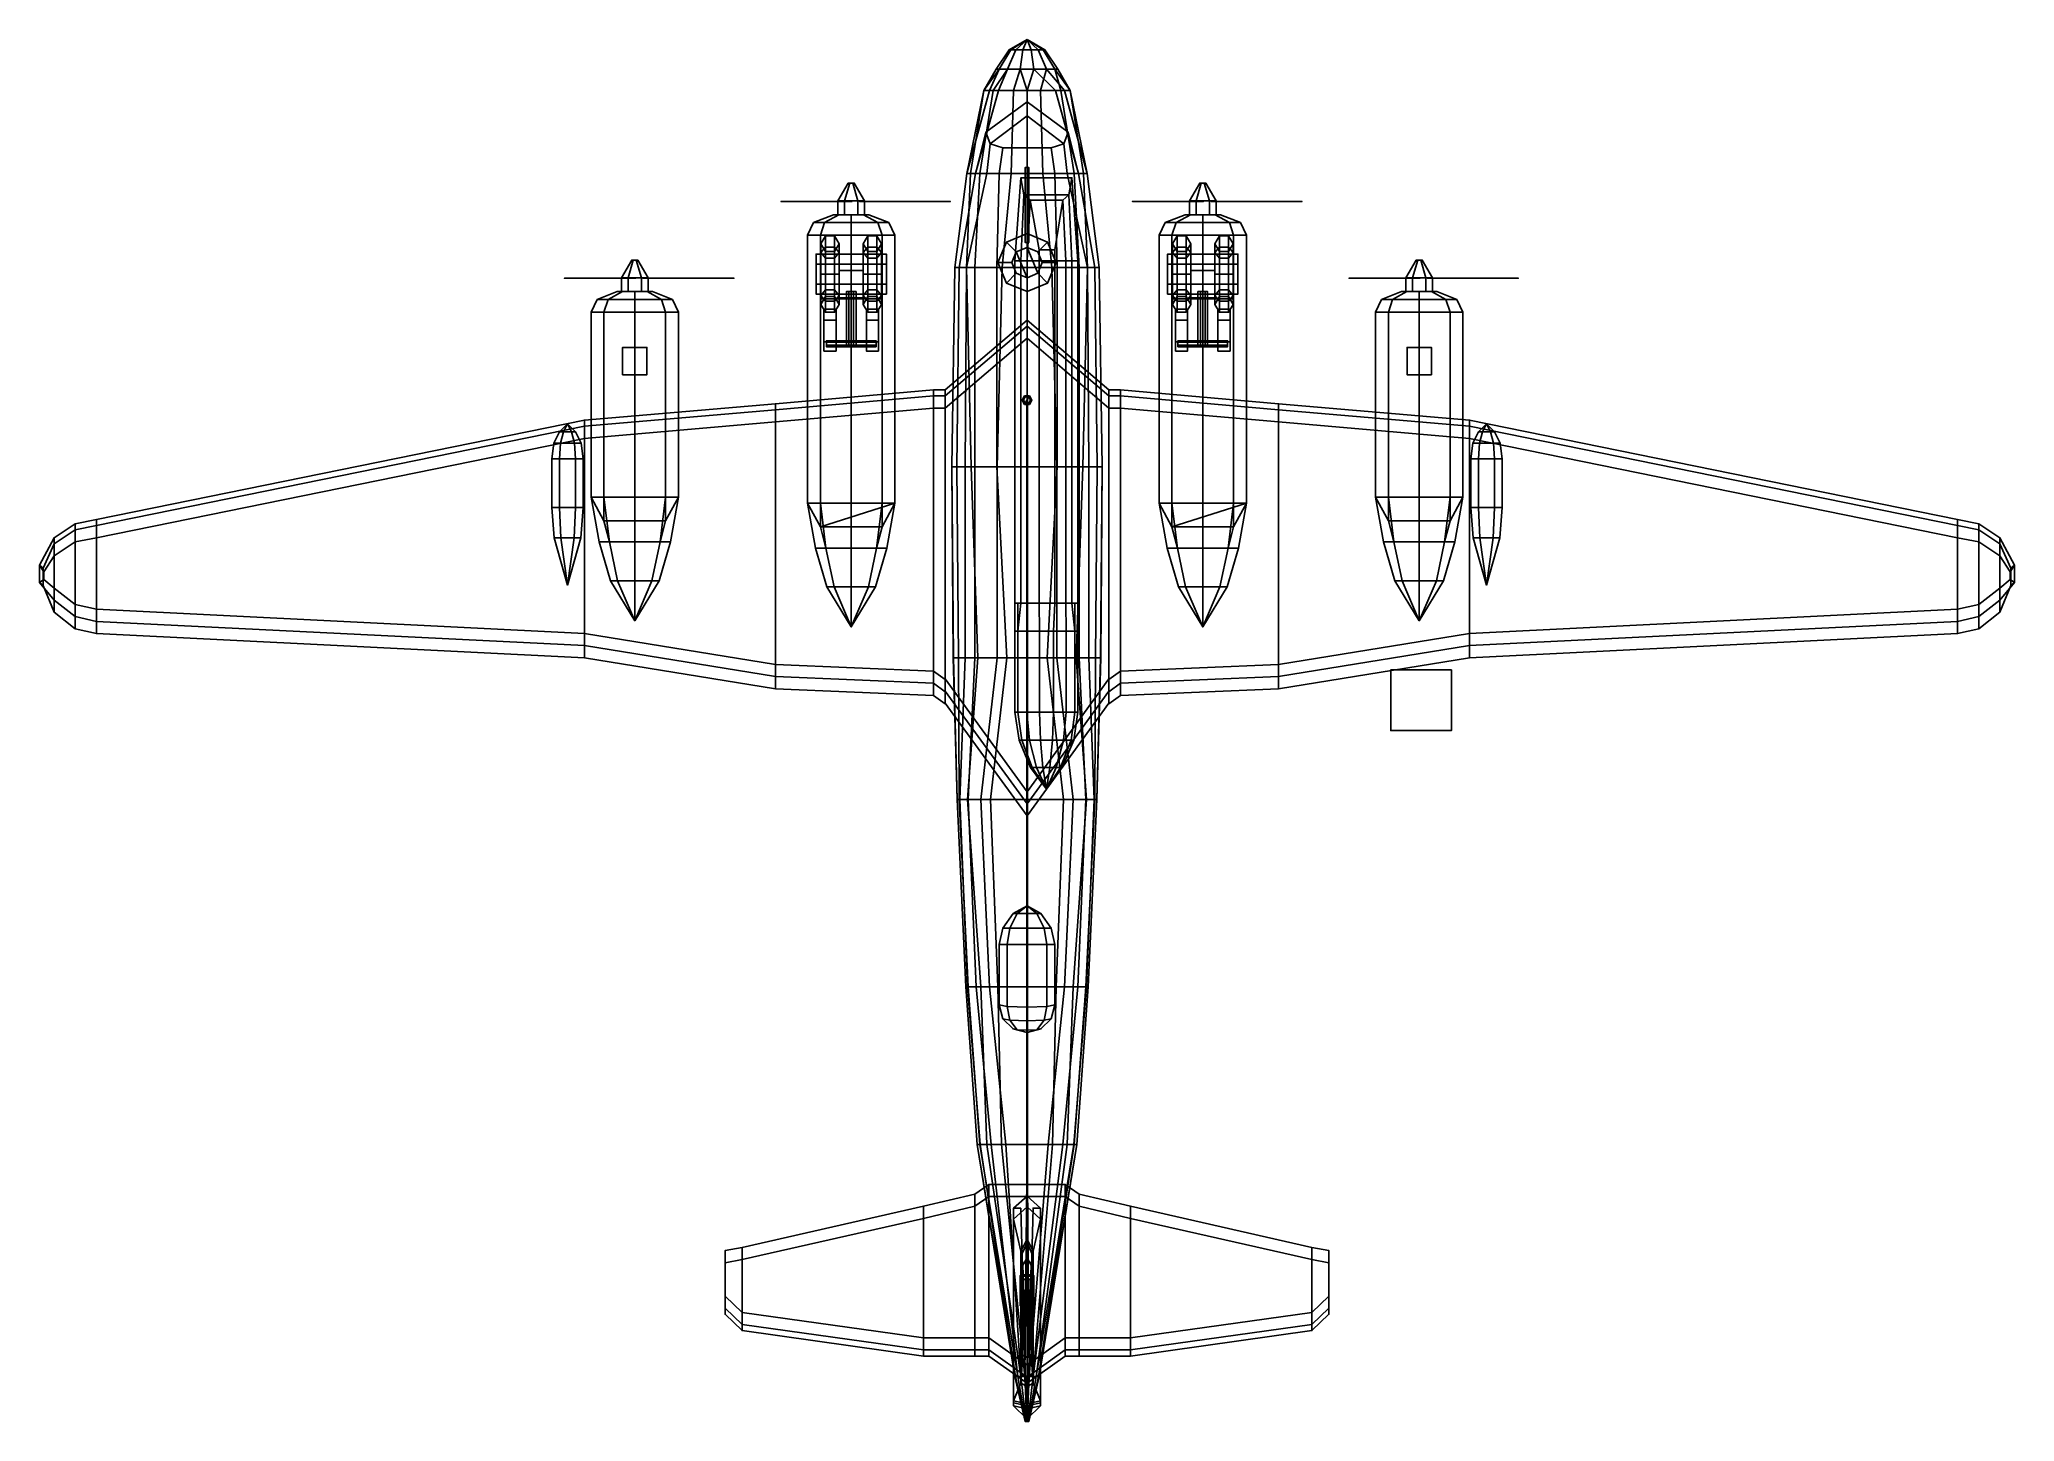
# Model space of a CAD drawing. Header units: millimetres. Extents: x -16.3 to 16.3, y -11.4 to 11.4.
import ezdxf

# ---------------------------------------------------------------- set-up
doc = ezdxf.new("R2010")
doc.units = ezdxf.units.MM
for name, color, linetype in [('doors', 5, 'Continuous'), ('engine_inner', 2, 'Continuous'), ('engine_outer', 6, 'Continuous'), ('gun', 1, 'Continuous'), ('propeller', 1, 'Continuous'), ('shassis1', 3, 'Continuous'), ('shassis2', 4, 'Continuous'), ('turret', 2, 'Continuous'), ('wheels', 2, 'Continuous'), ('wing1', 1, 'Continuous'), ('wing2', 5, 'Continuous')]:
    doc.layers.add(name, color=color, linetype=linetype)

msp = doc.modelspace()

# ---------------------------------------------------------------- linework, layer by layer
for points in [[(-0.295, 11.23, 3.44), (-0.511, 10.91, 3.48), (-0.46, 10.91, 3.702), (-0.266, 11.23, 3.54)], [(-0.266, 11.23, 3.32), (-0.46, 10.91, 3.258), (-0.511, 10.91, 3.48), (-0.295, 11.23, 3.44)], [(-0.266, 11.23, 3.54), (-0.46, 10.91, 3.702), (-0.319, 10.91, 3.82), (-0.184, 11.23, 3.63)], [(-0.184, 11.23, 3.22), (-0.319, 10.91, 3.081), (-0.46, 10.91, 3.258), (-0.266, 11.23, 3.32)], [(-0.184, 11.23, 3.63), (-0.319, 10.91, 3.82), (-0.114, 10.91, 3.92), (-0.066, 11.23, 3.71)], [(-0.066, 11.23, 3.15), (-0.114, 10.91, 3), (-0.319, 10.91, 3.081), (-0.184, 11.23, 3.22)], [(0, 11.4, 3.35), (-0.295, 11.23, 3.44), (-0.266, 11.23, 3.54), (0, 11.4, 3.35)], [(0, 11.4, 3.35), (-0.266, 11.23, 3.32), (-0.295, 11.23, 3.44), (0, 11.4, 3.35)], [(0, 11.4, 3.35), (-0.266, 11.23, 3.54), (-0.184, 11.23, 3.63), (0, 11.4, 3.35)], [(0, 11.4, 3.35), (-0.184, 11.23, 3.22), (-0.266, 11.23, 3.32), (0, 11.4, 3.35)], [(0, 11.4, 3.35), (-0.184, 11.23, 3.63), (-0.066, 11.23, 3.71), (0, 11.4, 3.35)], [(0, 11.4, 3.35), (-0.066, 11.23, 3.15), (-0.184, 11.23, 3.22), (0, 11.4, 3.35)], [(-0.066, 11.23, 3.71), (-0.114, 10.91, 3.92), (0.114, 10.91, 3.92), (0.066, 11.23, 3.71)], [(0.066, 11.23, 3.15), (0.114, 10.91, 3), (-0.114, 10.91, 3), (-0.066, 11.23, 3.15)], [(0, 11.4, 3.35), (-0.066, 11.23, 3.71), (0.066, 11.23, 3.71), (0, 11.4, 3.35)], [(0, 11.4, 3.35), (0.066, 11.23, 3.15), (-0.066, 11.23, 3.15), (0, 11.4, 3.35)], [(0, 11.4, 3.35), (0.066, 11.23, 3.71), (0.184, 11.23, 3.63), (0, 11.4, 3.35)], [(0, 11.4, 3.35), (0.184, 11.23, 3.63), (0.266, 11.23, 3.54), (0, 11.4, 3.35)], [(0, 11.4, 3.35), (0.266, 11.23, 3.54), (0.295, 11.23, 3.44), (0, 11.4, 3.35)], [(0, 11.4, 3.35), (0.295, 11.23, 3.44), (0.266, 11.23, 3.32), (0, 11.4, 3.35)], [(0, 11.4, 3.35), (0.266, 11.23, 3.32), (0.184, 11.23, 3.22), (0, 11.4, 3.35)], [(0, 11.4, 3.35), (0.184, 11.23, 3.22), (0.066, 11.23, 3.15), (0, 11.4, 3.35)], [(0.066, 11.23, 3.71), (0.114, 10.91, 3.92), (0.319, 10.91, 3.82), (0.184, 11.23, 3.63)], [(0.184, 11.23, 3.22), (0.319, 10.91, 3.081), (0.114, 10.91, 3), (0.066, 11.23, 3.15)], [(0.184, 11.23, 3.63), (0.319, 10.91, 3.82), (0.46, 10.91, 3.702), (0.266, 11.23, 3.54)], [(0.266, 11.23, 3.32), (0.46, 10.91, 3.258), (0.319, 10.91, 3.081), (0.184, 11.23, 3.22)], [(0.266, 11.23, 3.54), (0.46, 10.91, 3.702), (0.511, 10.91, 3.48), (0.295, 11.23, 3.44)], [(0.295, 11.23, 3.44), (0.511, 10.91, 3.48), (0.46, 10.91, 3.258), (0.266, 11.23, 3.32)], [(-0.511, 10.91, 3.48), (-0.71, 10.56, 3.48), (-0.62, 10.56, 3.8), (-0.46, 10.91, 3.702)], [(-0.319, 10.91, 3.081), (-0.56, 10.56, 2.97), (-0.71, 10.56, 3.14), (-0.46, 10.91, 3.258)], [(-0.46, 10.91, 3.258), (-0.71, 10.56, 3.14), (-0.71, 10.56, 3.48), (-0.511, 10.91, 3.48)], [(-0.46, 10.91, 3.702), (-0.62, 10.56, 3.8), (-0.47, 10.56, 3.94), (-0.319, 10.91, 3.82)], [(-0.114, 10.91, 3), (-0.22, 10.56, 2.87), (-0.56, 10.56, 2.97), (-0.319, 10.91, 3.081)], [(-0.319, 10.91, 3.82), (-0.47, 10.56, 3.94), (0, 10.56, 4.03), (-0.114, 10.91, 3.92)], [(0.114, 10.91, 3), (0, 10.56, 2.84), (-0.22, 10.56, 2.87), (-0.114, 10.91, 3)], [(-0.114, 10.91, 3.92), (0, 10.56, 4.03), (0.47, 10.56, 3.94), (0.114, 10.91, 3.92)], [(0.319, 10.91, 3.081), (0.22, 10.56, 2.87), (0, 10.56, 2.84), (0.114, 10.91, 3)], [(0.114, 10.91, 3.92), (0.47, 10.56, 3.94), (0.62, 10.56, 3.8), (0.319, 10.91, 3.82)], [(0.46, 10.91, 3.258), (0.56, 10.56, 2.97), (0.22, 10.56, 2.87), (0.319, 10.91, 3.081)], [(0.319, 10.91, 3.82), (0.62, 10.56, 3.8), (0.71, 10.56, 3.48), (0.46, 10.91, 3.702)], [(0.46, 10.91, 3.702), (0.71, 10.56, 3.48), (0.71, 10.56, 3.14), (0.511, 10.91, 3.48)], [(0.511, 10.91, 3.48), (0.71, 10.56, 3.14), (0.56, 10.56, 2.97), (0.46, 10.91, 3.258)], [(-0.47, 10.56, 3.94), (-0.62, 10.56, 3.8), (-0.99, 9.19, 3.59), (-0.85, 9.19, 4.24)], [(-0.62, 10.56, 3.8), (-0.71, 10.56, 3.48), (-0.99, 9.19, 3.05), (-0.99, 9.19, 3.59)], [(-0.71, 10.56, 3.48), (-0.71, 10.56, 3.14), (-0.93, 9.19, 2.9), (-0.99, 9.19, 3.05)], [(-0.71, 10.56, 3.14), (-0.56, 10.56, 2.97), (-0.78, 9.19, 2.79), (-0.93, 9.19, 2.9)], [(0, 10.56, 4.03), (-0.47, 10.56, 3.94), (-0.85, 9.19, 4.24), (0, 9.19, 4.6)], [(-0.56, 10.56, 2.97), (-0.22, 10.56, 2.87), (-0.26, 9.19, 2.68), (-0.78, 9.19, 2.79)], [(0, 9.19, 2.66), (-0.26, 9.19, 2.68), (-0.22, 10.56, 2.87), (0, 10.56, 2.84)], [(0, 10.56, 2.84), (0.22, 10.56, 2.87), (0.26, 9.19, 2.68), (0, 9.19, 2.66)], [(0, 9.19, 4.6), (0.85, 9.19, 4.24), (0.47, 10.56, 3.94), (0, 10.56, 4.03)], [(0.78, 9.19, 2.79), (0.26, 9.19, 2.68), (0.22, 10.56, 2.87), (0.56, 10.56, 2.97)], [(0.85, 9.19, 4.24), (0.99, 9.19, 3.59), (0.62, 10.56, 3.8), (0.47, 10.56, 3.94)], [(0.93, 9.19, 2.9), (0.78, 9.19, 2.79), (0.56, 10.56, 2.97), (0.71, 10.56, 3.14)], [(0.99, 9.19, 3.59), (0.99, 9.19, 3.05), (0.71, 10.56, 3.48), (0.62, 10.56, 3.8)], [(0.99, 9.19, 3.05), (0.93, 9.19, 2.9), (0.71, 10.56, 3.14), (0.71, 10.56, 3.48)], [(0, 10.37, 4.1), (-0.68, 9.87, 3.92), (-0.61, 9.68, 4.36), (0, 10.14, 4.36)], [(0, 10.14, 4.36), (-0.61, 9.68, 4.36), (-0.4, 9.61, 4.48), (0, 9.61, 4.48)], [(0.68, 9.87, 3.92), (0, 10.37, 4.1), (0, 10.14, 4.36), (0.61, 9.68, 4.36)], [(0.61, 9.68, 4.36), (0, 10.14, 4.36), (0, 9.61, 4.48), (0.4, 9.61, 4.48)], [(-0.66, 9.19, 4.49), (-0.61, 9.68, 4.36), (-0.68, 9.87, 3.92), (-0.85, 9.19, 4.24)], [(0.85, 9.19, 4.24), (0.68, 9.87, 3.92), (0.61, 9.68, 4.36), (0.66, 9.19, 4.49)], [(-0.46, 9.19, 4.55), (-0.4, 9.61, 4.48), (-0.61, 9.68, 4.36), (-0.66, 9.19, 4.49)], [(0, 9.61, 4.48), (-0.4, 9.61, 4.48), (-0.46, 9.19, 4.55), (0, 9.19, 4.6)], [(0.4, 9.61, 4.48), (0, 9.61, 4.48), (0, 9.19, 4.6), (0.46, 9.19, 4.55)], [(0.66, 9.19, 4.49), (0.61, 9.68, 4.36), (0.4, 9.61, 4.48), (0.46, 9.19, 4.55)], [(-0.99, 9.19, 3.59), (-0.99, 9.19, 3.05), (-1.19, 7.64, 3.27), (-1.19, 7.64, 3.81)], [(-0.99, 9.19, 3.05), (-0.93, 9.19, 2.9), (-1, 7.64, 2.73), (-1.19, 7.64, 3.27)], [(-0.85, 9.19, 4.24), (-0.99, 9.19, 3.59), (-1.19, 7.64, 3.81), (-1.12, 7.64, 4.21)], [(-0.66, 9.19, 4.49), (-0.85, 9.19, 4.24), (-1.12, 7.64, 4.21), (-1, 7.64, 4.43)], [(-0.93, 9.19, 2.9), (-0.78, 9.19, 2.79), (-0.86, 7.64, 2.58), (-1, 7.64, 2.73)], [(-0.46, 9.19, 4.55), (-0.66, 9.19, 4.49), (-1, 7.64, 4.43), (-0.5, 7.64, 4.73)], [(-0.78, 9.19, 2.79), (-0.26, 9.19, 2.68), (-0.41, 7.64, 2.37), (-0.86, 7.64, 2.58)], [(0, 9.19, 4.6), (-0.46, 9.19, 4.55), (-0.5, 7.64, 4.73), (0, 7.64, 4.77)], [(0, 7.64, 2.36), (-0.41, 7.64, 2.37), (-0.26, 9.19, 2.68), (0, 9.19, 2.66)], [(0, 9.19, 2.66), (0.26, 9.19, 2.68), (0.41, 7.64, 2.37), (0, 7.64, 2.36)], [(0, 7.64, 4.77), (0.5, 7.64, 4.73), (0.46, 9.19, 4.55), (0, 9.19, 4.6)], [(0.86, 7.64, 2.58), (0.41, 7.64, 2.37), (0.26, 9.19, 2.68), (0.78, 9.19, 2.79)], [(0.5, 7.64, 4.73), (1, 7.64, 4.43), (0.66, 9.19, 4.49), (0.46, 9.19, 4.55)], [(1, 7.64, 4.43), (1.12, 7.64, 4.21), (0.85, 9.19, 4.24), (0.66, 9.19, 4.49)], [(1, 7.64, 2.73), (0.86, 7.64, 2.58), (0.78, 9.19, 2.79), (0.93, 9.19, 2.9)], [(1.12, 7.64, 4.21), (1.19, 7.64, 3.81), (0.99, 9.19, 3.59), (0.85, 9.19, 4.24)], [(1.19, 7.64, 3.27), (1, 7.64, 2.73), (0.93, 9.19, 2.9), (0.99, 9.19, 3.05)], [(1.19, 7.64, 3.81), (1.19, 7.64, 3.27), (0.99, 9.19, 3.05), (0.99, 9.19, 3.59)], [(-0.1, 9.12, 2.78), (-0.05, 8.84, 2.23), (-0.1, 7.75, 2.23), (-0.2, 7.75, 2.63)], [(0.74, 9.12, 2.78), (0.69, 8.84, 2.23), (-0.05, 8.84, 2.23), (-0.1, 9.12, 2.78)], [(-0.05, 8.84, 2.23), (0.05, 8.75, 2.1), (0, 7.75, 2.1), (-0.1, 7.75, 2.23)], [(0.69, 8.84, 2.23), (0.59, 8.75, 2.1), (0.05, 8.75, 2.1), (-0.05, 8.84, 2.23)], [(0.74, 7.75, 2.23), (0.64, 7.75, 2.1), (0.59, 8.75, 2.1), (0.69, 8.84, 2.23)], [(0.84, 7.75, 2.63), (0.74, 7.75, 2.23), (0.69, 8.84, 2.23), (0.74, 9.12, 2.78)], [(0.05, 8.75, 2.1), (0.2, 7.93, 2), (0.2, 7.75, 2), (0, 7.75, 2.1)], [(0.59, 8.75, 2.1), (0.46, 7.93, 2), (0.2, 7.93, 2), (0.05, 8.75, 2.1)], [(0.64, 7.75, 2.1), (0.46, 7.75, 2), (0.46, 7.93, 2), (0.59, 8.75, 2.1)], [(0.2, 7.93, 2), (0.46, 7.93, 2), (0.46, 7.75, 2), (0.2, 7.75, 2)], [(-1.19, 7.64, 3.27), (-1, 7.64, 2.73), (-1.02, 4.35, 2.85), (-1.24, 4.35, 3.19)], [(-1.19, 7.64, 3.81), (-1.19, 7.64, 3.27), (-1.24, 4.35, 3.19), (-1.24, 4.35, 3.8)], [(-1.12, 7.64, 4.21), (-1.19, 7.64, 3.81), (-1.24, 4.35, 3.8), (-1.16, 4.35, 4.09)], [(-1, 7.64, 4.43), (-1.12, 7.64, 4.21), (-1.16, 4.35, 4.09), (-0.92, 4.35, 4.51)], [(-1, 7.64, 2.73), (-0.86, 7.64, 2.58), (-0.86, 4.35, 2.63), (-1.02, 4.35, 2.85)], [(-0.5, 7.64, 4.73), (-1, 7.64, 4.43), (-0.92, 4.35, 4.51), (-0.5, 4.35, 4.73)], [(-0.86, 7.64, 2.58), (-0.41, 7.64, 2.37), (-0.49, 4.35, 2.44), (-0.86, 4.35, 2.63)], [(0, 7.64, 4.77), (-0.5, 7.64, 4.73), (-0.5, 4.35, 4.73), (0, 4.35, 4.77)], [(0, 4.35, 2.42), (-0.49, 4.35, 2.44), (-0.41, 7.64, 2.37), (0, 7.64, 2.36)], [(-0.2, 7.75, 2.63), (-0.1, 7.75, 2.23), (-0.1, 2.1, 2.23), (-0.2, 2.1, 2.63)], [(-0.1, 7.75, 2.23), (0, 7.75, 2.1), (0, 2.1, 2.1), (-0.1, 2.1, 2.23)], [(0, 7.75, 2.1), (0.2, 7.75, 2), (0.2, 2.1, 2), (0, 2.1, 2.1)], [(0, 7.64, 2.36), (0.41, 7.64, 2.37), (0.49, 4.35, 2.44), (0, 4.35, 2.42)], [(0, 4.35, 4.77), (0.5, 4.35, 4.73), (0.5, 7.64, 4.73), (0, 7.64, 4.77)], [(0.2, 7.75, 2), (0.46, 7.75, 2), (0.46, 2.1, 2), (0.2, 2.1, 2)], [(0.86, 4.35, 2.63), (0.49, 4.35, 2.44), (0.41, 7.64, 2.37), (0.86, 7.64, 2.58)], [(0.64, 2.1, 2.1), (0.46, 2.1, 2), (0.46, 7.75, 2), (0.64, 7.75, 2.1)], [(0.5, 4.35, 4.73), (0.92, 4.35, 4.51), (1, 7.64, 4.43), (0.5, 7.64, 4.73)], [(0.74, 2.1, 2.23), (0.64, 2.1, 2.1), (0.64, 7.75, 2.1), (0.74, 7.75, 2.23)], [(0.84, 2.1, 2.63), (0.74, 2.1, 2.23), (0.74, 7.75, 2.23), (0.84, 7.75, 2.63)], [(1.02, 4.35, 2.85), (0.86, 4.35, 2.63), (0.86, 7.64, 2.58), (1, 7.64, 2.73)], [(0.92, 4.35, 4.51), (1.16, 4.35, 4.09), (1.12, 7.64, 4.21), (1, 7.64, 4.43)], [(1.24, 4.35, 3.19), (1.02, 4.35, 2.85), (1, 7.64, 2.73), (1.19, 7.64, 3.27)], [(1.16, 4.35, 4.09), (1.24, 4.35, 3.8), (1.19, 7.64, 3.81), (1.12, 7.64, 4.21)], [(1.24, 4.35, 3.8), (1.24, 4.35, 3.19), (1.19, 7.64, 3.27), (1.19, 7.64, 3.81)], [(-0.04, 5.519, 4.76), (-0.08, 5.45, 4.75), (-0.06, 5.45, 5.84), (-0.03, 5.502, 5.84)], [(-0.08, 5.45, 4.75), (-0.04, 5.381, 4.76), (-0.03, 5.398, 5.84), (-0.06, 5.45, 5.84)], [(-0.03, 5.502, 5.84), (-0.06, 5.45, 5.84), (-0.03, 5.398, 5.84), (0.03, 5.502, 5.84)], [(0.04, 5.519, 4.76), (-0.04, 5.519, 4.76), (-0.03, 5.502, 5.84), (0.03, 5.502, 5.84)], [(-0.04, 5.381, 4.76), (0.04, 5.381, 4.76), (0.03, 5.398, 5.84), (-0.03, 5.398, 5.84)], [(0.03, 5.502, 5.84), (-0.03, 5.398, 5.84), (0.03, 5.398, 5.84), (0.06, 5.45, 5.84)], [(0.01, 5.45, 5.82), (-0.005, 5.45, 5.829), (-0.005, -8.49, 6.68), (0.01, -8.49, 6.67)], [(-0.005, 5.45, 5.829), (-0.005, 5.45, 5.811), (-0.005, -8.49, 6.66), (-0.005, -8.49, 6.68)], [(-0.005, 5.45, 5.811), (0.01, 5.45, 5.82), (0.01, -8.49, 6.67), (-0.005, -8.49, 6.66)], [(0.08, 5.45, 4.75), (0.04, 5.519, 4.76), (0.03, 5.502, 5.84), (0.06, 5.45, 5.84)], [(0.04, 5.381, 4.76), (0.08, 5.45, 4.75), (0.06, 5.45, 5.84), (0.03, 5.398, 5.84)], [(-1.16, 4.35, 4.09), (-1.24, 4.35, 3.8), (-1.21, 1.2, 3.81), (-1.13, 1.2, 4.1)], [(-1.24, 4.35, 3.8), (-1.24, 4.35, 3.19), (-1.22, 1.2, 3.2), (-1.21, 1.2, 3.81)], [(-1.24, 4.35, 3.19), (-1.02, 4.35, 2.85), (-1.02, 1.2, 2.86), (-1.22, 1.2, 3.2)], [(-0.92, 4.35, 4.51), (-1.16, 4.35, 4.09), (-1.13, 1.2, 4.1), (-0.81, 1.2, 4.52)], [(-1.02, 4.35, 2.85), (-0.86, 4.35, 2.63), (-0.86, 1.2, 2.64), (-1.02, 1.2, 2.86)], [(-0.5, 4.35, 4.73), (-0.92, 4.35, 4.51), (-0.81, 1.2, 4.52), (-0.33, 1.2, 4.74)], [(-0.86, 4.35, 2.63), (-0.49, 4.35, 2.44), (-0.49, 1.2, 2.45), (-0.86, 1.2, 2.64)], [(0, 4.35, 4.77), (-0.5, 4.35, 4.73), (-0.33, 1.2, 4.74), (0, 1.2, 4.78)], [(0, 1.2, 2.43), (-0.49, 1.2, 2.45), (-0.49, 4.35, 2.44), (0, 4.35, 2.42)], [(0, 4.35, 2.42), (0.49, 4.35, 2.44), (0.49, 1.2, 2.45), (0, 1.2, 2.43)], [(0, 1.2, 4.78), (0.33, 1.2, 4.74), (0.5, 4.35, 4.73), (0, 4.35, 4.77)], [(0.33, 1.2, 4.74), (0.81, 1.2, 4.52), (0.92, 4.35, 4.51), (0.5, 4.35, 4.73)], [(0.86, 1.2, 2.64), (0.49, 1.2, 2.45), (0.49, 4.35, 2.44), (0.86, 4.35, 2.63)], [(0.81, 1.2, 4.52), (1.13, 1.2, 4.1), (1.16, 4.35, 4.09), (0.92, 4.35, 4.51)], [(1.02, 1.2, 2.86), (0.86, 1.2, 2.64), (0.86, 4.35, 2.63), (1.02, 4.35, 2.85)], [(1.22, 1.2, 3.2), (1.02, 1.2, 2.86), (1.02, 4.35, 2.85), (1.24, 4.35, 3.19)], [(1.13, 1.2, 4.1), (1.21, 1.2, 3.81), (1.24, 4.35, 3.8), (1.16, 4.35, 4.09)], [(1.21, 1.2, 3.81), (1.22, 1.2, 3.2), (1.24, 4.35, 3.19), (1.24, 4.35, 3.8)], [(-0.149, 2.1, 2.766), (-0.2, 2.1, 2.63), (-0.2, 1.64, 2.54), (-0.149, 1.64, 2.766)], [(-0.2, 2.1, 2.63), (-0.1, 2.1, 2.23), (-0.149, 1.64, 2.314), (-0.2, 1.64, 2.54)], [(-0.1, 2.1, 2.23), (0, 2.1, 2.1), (-0.004, 1.64, 2.133), (-0.149, 1.64, 2.314)], [(0, 2.1, 2.1), (0.2, 2.1, 2), (0.204, 1.64, 2.033), (-0.004, 1.64, 2.133)], [(0.2, 2.1, 2), (0.46, 2.1, 2), (0.436, 1.64, 2.033), (0.204, 1.64, 2.033)], [(0.46, 2.1, 2), (0.64, 2.1, 2.1), (0.644, 1.64, 2.133), (0.436, 1.64, 2.033)], [(0.64, 2.1, 2.1), (0.74, 2.1, 2.23), (0.789, 1.64, 2.314), (0.644, 1.64, 2.133)], [(0.74, 2.1, 2.23), (0.84, 2.1, 2.63), (0.84, 1.64, 2.54), (0.789, 1.64, 2.314)], [(0.84, 2.1, 2.63), (0.789, 2.1, 2.766), (0.789, 1.64, 2.766), (0.84, 1.64, 2.54)], [(-0.149, 1.64, 2.766), (-0.2, 1.64, 2.54), (-0.2, 0.3, 2.54), (-0.149, 0.3, 2.766)], [(-0.2, 1.64, 2.54), (-0.149, 1.64, 2.314), (-0.149, 0.3, 2.314), (-0.2, 0.3, 2.54)], [(-0.149, 1.64, 2.314), (-0.004, 1.64, 2.133), (-0.004, 0.3, 2.133), (-0.149, 0.3, 2.314)], [(-0.004, 1.64, 2.133), (0.204, 1.64, 2.033), (0.204, 0.3, 2.033), (-0.004, 0.3, 2.133)], [(0.204, 1.64, 2.033), (0.436, 1.64, 2.033), (0.436, 0.3, 2.033), (0.204, 0.3, 2.033)], [(0.436, 1.64, 2.033), (0.644, 1.64, 2.133), (0.644, 0.3, 2.133), (0.436, 0.3, 2.033)], [(0.644, 1.64, 2.133), (0.789, 1.64, 2.314), (0.789, 0.3, 2.314), (0.644, 0.3, 2.133)], [(0.84, 1.64, 2.54), (0.789, 1.64, 2.766), (0.789, 0.3, 2.766), (0.84, 0.3, 2.54)], [(0.789, 1.64, 2.314), (0.84, 1.64, 2.54), (0.84, 0.3, 2.54), (0.789, 0.3, 2.314)], [(-1.22, 1.2, 3.2), (-1.02, 1.2, 2.86), (-1.11, -1.14, 2.81), (-1.15, -1.14, 2.88)], [(-1.21, 1.2, 3.81), (-1.22, 1.2, 3.2), (-1.15, -1.14, 2.88), (-1.15, -1.14, 3.66)], [(-1.13, 1.2, 4.1), (-1.21, 1.2, 3.81), (-1.15, -1.14, 3.66), (-1.12, -1.14, 3.97)], [(-0.81, 1.2, 4.52), (-1.13, 1.2, 4.1), (-1.12, -1.14, 3.97), (-0.98, -1.14, 4.33)], [(-1.02, 1.2, 2.86), (-0.86, 1.2, 2.64), (-0.97, -1.14, 2.64), (-1.11, -1.14, 2.81)], [(-0.33, 1.2, 4.74), (-0.81, 1.2, 4.52), (-0.98, -1.14, 4.33), (-0.6, -1.14, 4.64)], [(-0.86, 1.2, 2.64), (-0.49, 1.2, 2.45), (-0.76, -1.14, 2.58), (-0.97, -1.14, 2.64)], [(0, -1.14, 2.54), (-0.76, -1.14, 2.58), (-0.49, 1.2, 2.45), (0, 1.2, 2.43)], [(0, 1.2, 4.78), (-0.33, 1.2, 4.74), (-0.6, -1.14, 4.64), (0, -1.14, 4.77)], [(0, -1.14, 4.77), (0.6, -1.14, 4.64), (0.33, 1.2, 4.74), (0, 1.2, 4.78)], [(0, 1.2, 2.43), (0.49, 1.2, 2.45), (0.76, -1.14, 2.58), (0, -1.14, 2.54)], [(0.6, -1.14, 4.64), (0.98, -1.14, 4.33), (0.81, 1.2, 4.52), (0.33, 1.2, 4.74)], [(0.97, -1.14, 2.64), (0.76, -1.14, 2.58), (0.49, 1.2, 2.45), (0.86, 1.2, 2.64)], [(0.98, -1.14, 4.33), (1.12, -1.14, 3.97), (1.13, 1.2, 4.1), (0.81, 1.2, 4.52)], [(1.11, -1.14, 2.81), (0.97, -1.14, 2.64), (0.86, 1.2, 2.64), (1.02, 1.2, 2.86)], [(1.15, -1.14, 2.88), (1.11, -1.14, 2.81), (1.02, 1.2, 2.86), (1.22, 1.2, 3.2)], [(1.12, -1.14, 3.97), (1.15, -1.14, 3.66), (1.21, 1.2, 3.81), (1.13, 1.2, 4.1)], [(1.15, -1.14, 3.66), (1.15, -1.14, 2.88), (1.22, 1.2, 3.2), (1.21, 1.2, 3.81)], [(7, 1, 1), (7, 1), (6, 1), (6, 1, 1)], [(7, 1), (7, 0), (6, 0), (6, 1)], [(6, 1), (6, 0), (6, 0, 1), (6, 1, 1)], [(6, 1, 1), (6, 0, 1), (7, 0, 1), (7, 1, 1)], [(7, 0, 1), (7, 0), (7, 1), (7, 1, 1)], [(-0.13, -0.16, 2.58), (-0.2, 0.3, 2.54), (-0.149, 0.3, 2.314), (-0.086, -0.16, 2.43)], [(-0.086, -0.16, 2.735), (-0.149, 0.3, 2.766), (-0.2, 0.3, 2.54), (-0.13, -0.16, 2.58)], [(-0.086, -0.16, 2.43), (-0.149, 0.3, 2.314), (-0.004, 0.3, 2.133), (0.039, -0.16, 2.27)], [(0.039, -0.16, 2.27), (-0.004, 0.3, 2.133), (0.204, 0.3, 2.033), (0.22, -0.16, 2.16)], [(0.22, -0.16, 2.16), (0.204, 0.3, 2.033), (0.436, 0.3, 2.033), (0.42, -0.16, 2.16)], [(0.42, -0.16, 2.16), (0.436, 0.3, 2.033), (0.644, 0.3, 2.133), (0.601, -0.16, 2.27)], [(0.601, -0.16, 2.27), (0.644, 0.3, 2.133), (0.789, 0.3, 2.314), (0.726, -0.16, 2.43)], [(0.726, -0.16, 2.43), (0.789, 0.3, 2.314), (0.84, 0.3, 2.54), (0.77, -0.16, 2.58)], [(0.77, -0.16, 2.58), (0.84, 0.3, 2.54), (0.789, 0.3, 2.766), (0.726, -0.16, 2.735)], [(6, 0, 1), (6, 0), (7, 0), (7, 0, 1)], [(0.06, -0.61, 2.63), (-0.13, -0.16, 2.58), (-0.086, -0.16, 2.43), (0.086, -0.61, 2.53)], [(0.086, -0.61, 2.69), (-0.086, -0.16, 2.735), (-0.13, -0.16, 2.58), (0.06, -0.61, 2.63)], [(0.086, -0.61, 2.53), (-0.086, -0.16, 2.43), (0.039, -0.16, 2.27), (0.158, -0.61, 2.45)], [(0.158, -0.61, 2.45), (0.039, -0.16, 2.27), (0.22, -0.16, 2.16), (0.262, -0.61, 2.35)], [(0.262, -0.61, 2.35), (0.22, -0.16, 2.16), (0.42, -0.16, 2.16), (0.378, -0.61, 2.35)], [(0.378, -0.61, 2.35), (0.42, -0.16, 2.16), (0.601, -0.16, 2.27), (0.482, -0.61, 2.45)], [(0.482, -0.61, 2.45), (0.601, -0.16, 2.27), (0.726, -0.16, 2.43), (0.554, -0.61, 2.53)], [(0.554, -0.61, 2.53), (0.726, -0.16, 2.43), (0.77, -0.16, 2.58), (0.58, -0.61, 2.63)], [(0.58, -0.61, 2.63), (0.77, -0.16, 2.58), (0.726, -0.16, 2.735), (0.554, -0.61, 2.69)], [(0.32, -0.97, 2.67), (0.06, -0.61, 2.63), (0.086, -0.61, 2.53), (0.32, -0.97, 2.67)], [(0.32, -0.97, 2.67), (0.086, -0.61, 2.53), (0.158, -0.61, 2.45), (0.32, -0.97, 2.67)], [(0.32, -0.97, 2.67), (0.158, -0.61, 2.45), (0.262, -0.61, 2.35), (0.32, -0.97, 2.67)], [(0.32, -0.97, 2.67), (0.262, -0.61, 2.35), (0.378, -0.61, 2.35), (0.32, -0.97, 2.67)], [(0.32, -0.97, 2.67), (0.378, -0.61, 2.35), (0.482, -0.61, 2.45), (0.32, -0.97, 2.67)], [(0.32, -0.97, 2.67), (0.482, -0.61, 2.45), (0.554, -0.61, 2.53), (0.32, -0.97, 2.67)], [(0.32, -0.97, 2.67), (0.554, -0.61, 2.53), (0.58, -0.61, 2.63), (0.32, -0.97, 2.67)], [(-1.15, -1.14, 3.66), (-1.15, -1.14, 2.88), (-1.01, -4.23, 3.16), (-1.01, -4.23, 3.94)], [(-1.15, -1.14, 2.88), (-1.11, -1.14, 2.81), (-0.98, -4.23, 3.09), (-1.01, -4.23, 3.16)], [(-1.12, -1.14, 3.97), (-1.15, -1.14, 3.66), (-1.01, -4.23, 3.94), (-0.97, -4.23, 4.3)], [(-0.98, -1.14, 4.33), (-1.12, -1.14, 3.97), (-0.97, -4.23, 4.3), (-0.76, -4.23, 4.54)], [(-1.11, -1.14, 2.81), (-0.97, -1.14, 2.64), (-0.84, -4.23, 2.92), (-0.98, -4.23, 3.09)], [(-0.6, -1.14, 4.64), (-0.98, -1.14, 4.33), (-0.76, -4.23, 4.54), (-0.48, -4.23, 4.67)], [(-0.97, -1.14, 2.64), (-0.76, -1.14, 2.58), (-0.62, -4.23, 2.86), (-0.84, -4.23, 2.92)], [(0, -4.23, 2.82), (-0.62, -4.23, 2.86), (-0.76, -1.14, 2.58), (0, -1.14, 2.54)], [(0, -1.14, 4.77), (-0.6, -1.14, 4.64), (-0.48, -4.23, 4.67), (0, -4.23, 4.7)], [(0, -4.23, 4.7), (0.48, -4.23, 4.67), (0.6, -1.14, 4.64), (0, -1.14, 4.77)], [(0, -1.14, 2.54), (0.76, -1.14, 2.58), (0.62, -4.23, 2.86), (0, -4.23, 2.82)], [(0.48, -4.23, 4.67), (0.76, -4.23, 4.54), (0.98, -1.14, 4.33), (0.6, -1.14, 4.64)], [(0.84, -4.23, 2.92), (0.62, -4.23, 2.86), (0.76, -1.14, 2.58), (0.97, -1.14, 2.64)], [(0.76, -4.23, 4.54), (0.97, -4.23, 4.3), (1.12, -1.14, 3.97), (0.98, -1.14, 4.33)], [(0.98, -4.23, 3.09), (0.84, -4.23, 2.92), (0.97, -1.14, 2.64), (1.11, -1.14, 2.81)], [(0.97, -4.23, 4.3), (1.01, -4.23, 3.94), (1.15, -1.14, 3.66), (1.12, -1.14, 3.97)], [(1.01, -4.23, 3.16), (0.98, -4.23, 3.09), (1.11, -1.14, 2.81), (1.15, -1.14, 2.88)], [(1.01, -4.23, 3.94), (1.01, -4.23, 3.16), (1.15, -1.14, 2.88), (1.15, -1.14, 3.66)], [(0, -2.89, 4.61), (-0.23, -3.02, 4.61), (-0.163, -3.02, 4.773), (0, -2.89, 4.61)], [(0, -2.89, 4.61), (-0.163, -3.02, 4.773), (0, -3.02, 4.84), (0, -2.89, 4.61)], [(0, -2.89, 4.61), (0, -3.02, 4.84), (0.163, -3.02, 4.773), (0, -2.89, 4.61)], [(0, -2.89, 4.61), (0.163, -3.02, 4.773), (0.23, -3.02, 4.61), (0, -2.89, 4.61)], [(-0.23, -3.02, 4.61), (-0.398, -3.26, 4.61), (-0.282, -3.26, 4.892), (-0.163, -3.02, 4.773)], [(-0.163, -3.02, 4.773), (-0.282, -3.26, 4.892), (0, -3.26, 5.008), (0, -3.02, 4.84)], [(0, -3.02, 4.84), (0, -3.26, 5.008), (0.282, -3.26, 4.892), (0.163, -3.02, 4.773)], [(0.163, -3.02, 4.773), (0.282, -3.26, 4.892), (0.398, -3.26, 4.61), (0.23, -3.02, 4.61)], [(-0.398, -3.26, 4.61), (-0.46, -3.53, 4.61), (-0.325, -3.53, 4.935), (-0.282, -3.26, 4.892)], [(-0.325, -3.53, 4.935), (-0.46, -3.53, 4.61), (-0.46, -4.526, 4.523), (-0.325, -4.555, 4.847)], [(-0.282, -3.26, 4.892), (-0.325, -3.53, 4.935), (0, -3.53, 5.07), (0, -3.26, 5.008)], [(0, -3.53, 5.07), (-0.325, -3.53, 4.935), (-0.325, -4.555, 4.847), (0, -4.566, 4.981)], [(0, -3.26, 5.008), (0, -3.53, 5.07), (0.325, -3.53, 4.935), (0.282, -3.26, 4.892)], [(0.325, -3.53, 4.935), (0, -3.53, 5.07), (0, -4.566, 4.981), (0.325, -4.555, 4.847)], [(0.282, -3.26, 4.892), (0.325, -3.53, 4.935), (0.46, -3.53, 4.61), (0.398, -3.26, 4.61)], [(0.46, -3.53, 4.61), (0.325, -3.53, 4.935), (0.325, -4.555, 4.847), (0.46, -4.526, 4.523)], [(-1.01, -4.23, 3.94), (-1.01, -4.23, 3.16), (-0.82, -6.83, 3.46), (-0.82, -6.83, 3.72)], [(-1.01, -4.23, 3.16), (-0.98, -4.23, 3.09), (-0.77, -6.83, 3.24), (-0.82, -6.83, 3.46)], [(-0.97, -4.23, 4.3), (-1.01, -4.23, 3.94), (-0.82, -6.83, 3.72), (-0.78, -6.83, 4)], [(-0.98, -4.23, 3.09), (-0.84, -4.23, 2.92), (-0.59, -6.83, 3.11), (-0.77, -6.83, 3.24)], [(-0.76, -4.23, 4.54), (-0.97, -4.23, 4.3), (-0.78, -6.83, 4), (-0.66, -6.83, 4.22)], [(-0.84, -4.23, 2.92), (-0.62, -4.23, 2.86), (-0.35, -6.83, 3.02), (-0.59, -6.83, 3.11)], [(-0.48, -4.23, 4.67), (-0.76, -4.23, 4.54), (-0.66, -6.83, 4.22), (-0.42, -6.83, 4.38)], [(0, -6.83, 2.99), (-0.35, -6.83, 3.02), (-0.62, -4.23, 2.86), (0, -4.23, 2.82)], [(0, -4.23, 4.7), (-0.48, -4.23, 4.67), (-0.42, -6.83, 4.38), (0, -6.83, 4.47)], [(0, -4.23, 2.82), (0.62, -4.23, 2.86), (0.35, -6.83, 3.02), (0, -6.83, 2.99)], [(0, -6.83, 4.47), (0.42, -6.83, 4.38), (0.48, -4.23, 4.67), (0, -4.23, 4.7)], [(0.59, -6.83, 3.11), (0.35, -6.83, 3.02), (0.62, -4.23, 2.86), (0.84, -4.23, 2.92)], [(0.42, -6.83, 4.38), (0.66, -6.83, 4.22), (0.76, -4.23, 4.54), (0.48, -4.23, 4.67)], [(0.77, -6.83, 3.24), (0.59, -6.83, 3.11), (0.84, -4.23, 2.92), (0.98, -4.23, 3.09)], [(0.66, -6.83, 4.22), (0.78, -6.83, 4), (0.97, -4.23, 4.3), (0.76, -4.23, 4.54)], [(0.82, -6.83, 3.46), (0.77, -6.83, 3.24), (0.98, -4.23, 3.09), (1.01, -4.23, 3.16)], [(0.78, -6.83, 4), (0.82, -6.83, 3.72), (1.01, -4.23, 3.94), (0.97, -4.23, 4.3)], [(0.82, -6.83, 3.72), (0.82, -6.83, 3.46), (1.01, -4.23, 3.16), (1.01, -4.23, 3.94)], [(-0.282, -4.78, 4.783), (-0.325, -4.555, 4.847), (-0.46, -4.526, 4.523), (-0.398, -4.755, 4.503)], [(0, -4.79, 4.9), (0, -4.566, 4.981), (-0.325, -4.555, 4.847), (-0.282, -4.78, 4.783)], [(0.282, -4.78, 4.783), (0.325, -4.555, 4.847), (0, -4.566, 4.981), (0, -4.79, 4.9)], [(0.398, -4.755, 4.503), (0.46, -4.526, 4.523), (0.325, -4.555, 4.847), (0.282, -4.78, 4.783)], [(-0.163, -4.937, 4.65), (-0.282, -4.78, 4.783), (-0.398, -4.755, 4.503), (-0.23, -4.923, 4.488)], [(0, -4.943, 4.717), (0, -4.79, 4.9), (-0.282, -4.78, 4.783), (-0.163, -4.937, 4.65)], [(0.163, -4.937, 4.65), (0.282, -4.78, 4.783), (0, -4.79, 4.9), (0, -4.943, 4.717)], [(0.23, -4.923, 4.488), (0.398, -4.755, 4.503), (0.282, -4.78, 4.783), (0.163, -4.937, 4.65)], [(0, -4.984, 4.483), (-0.163, -4.937, 4.65), (-0.23, -4.923, 4.488), (0, -4.984, 4.483)], [(0, -4.984, 4.483), (0, -4.943, 4.717), (-0.163, -4.937, 4.65), (0, -4.984, 4.483)], [(0, -4.984, 4.483), (0.23, -4.923, 4.488), (0.163, -4.937, 4.65), (0, -4.984, 4.483)], [(0, -4.984, 4.483), (0.163, -4.937, 4.65), (0, -4.943, 4.717), (0, -4.984, 4.483)], [(-0.82, -6.83, 3.46), (-0.77, -6.83, 3.24), (-0.188, -10.66, 3.622), (-0.2, -10.66, 3.69)], [(-0.82, -6.83, 3.72), (-0.82, -6.83, 3.46), (-0.2, -10.66, 3.69), (-0.188, -10.66, 3.758)], [(-0.78, -6.83, 4), (-0.82, -6.83, 3.72), (-0.188, -10.66, 3.758), (-0.153, -10.66, 3.819)], [(-0.66, -6.83, 4.22), (-0.78, -6.83, 4), (-0.153, -10.66, 3.819), (-0.1, -10.66, 3.863)], [(-0.77, -6.83, 3.24), (-0.59, -6.83, 3.11), (-0.153, -10.66, 3.561), (-0.188, -10.66, 3.622)], [(-0.42, -6.83, 4.38), (-0.66, -6.83, 4.22), (-0.1, -10.66, 3.863), (-0.035, -10.66, 3.887)], [(-0.59, -6.83, 3.11), (-0.35, -6.83, 3.02), (-0.1, -10.66, 3.517), (-0.153, -10.66, 3.561)], [(0, -6.83, 4.47), (-0.42, -6.83, 4.38), (-0.035, -10.66, 3.887), (0.035, -10.66, 3.887)], [(-0.035, -10.66, 3.493), (-0.1, -10.66, 3.517), (-0.35, -6.83, 3.02), (0, -6.83, 2.99)], [(0, -6.83, 2.99), (0.35, -6.83, 3.02), (0.035, -10.66, 3.493), (-0.035, -10.66, 3.493)], [(0.035, -10.66, 3.887), (0.1, -10.66, 3.863), (0.42, -6.83, 4.38), (0, -6.83, 4.47)], [(0.1, -10.66, 3.517), (0.035, -10.66, 3.493), (0.35, -6.83, 3.02), (0.59, -6.83, 3.11)], [(0.153, -10.66, 3.561), (0.1, -10.66, 3.517), (0.59, -6.83, 3.11), (0.77, -6.83, 3.24)], [(0.1, -10.66, 3.863), (0.153, -10.66, 3.819), (0.66, -6.83, 4.22), (0.42, -6.83, 4.38)], [(0.188, -10.66, 3.622), (0.153, -10.66, 3.561), (0.77, -6.83, 3.24), (0.82, -6.83, 3.46)], [(0.153, -10.66, 3.819), (0.188, -10.66, 3.758), (0.78, -6.83, 4), (0.66, -6.83, 4.22)], [(0.2, -10.66, 3.69), (0.188, -10.66, 3.622), (0.82, -6.83, 3.46), (0.82, -6.83, 3.72)], [(0.188, -10.66, 3.758), (0.2, -10.66, 3.69), (0.82, -6.83, 3.72), (0.78, -6.83, 4)], [(0, -7.86, 4.4), (0, -7.68, 4.29), (-0.22, -7.88, 4.29), (-0.22, -8.06, 4.4)], [(0.22, -8.06, 4.4), (0.22, -7.88, 4.29), (0, -7.68, 4.29), (0, -7.86, 4.4)], [(0, -8.39, 6.48), (0, -7.86, 4.4), (-0.22, -8.06, 4.4), (-0.1, -8.59, 6.48)], [(-0.22, -7.88, 4.29), (-0.22, -11.09, 4.29), (-0.22, -11.06, 4.4), (-0.22, -8.06, 4.4)], [(-0.22, -7.88, 3.91), (-0.22, -11.14, 3.91), (-0.22, -11.09, 4.29), (-0.22, -7.88, 4.29)], [(-0.1, -7.88, 3.72), (-0.01, -11.35, 3.72), (-0.22, -11.14, 3.91), (-0.22, -7.88, 3.91)], [(-0.22, -8.06, 4.4), (-0.22, -11.06, 4.4), (-0.1, -10.77, 6.48), (-0.1, -8.59, 6.48)], [(0.1, -8.59, 6.48), (0.22, -8.06, 4.4), (0, -7.86, 4.4), (0, -8.39, 6.48)], [(0.22, -11.14, 3.91), (0.01, -11.35, 3.72), (0.1, -7.88, 3.72), (0.22, -7.88, 3.91)], [(0.1, -10.77, 6.48), (0.22, -11.06, 4.4), (0.22, -8.06, 4.4), (0.1, -8.59, 6.48)], [(0.22, -11.09, 4.29), (0.22, -11.14, 3.91), (0.22, -7.88, 3.91), (0.22, -7.88, 4.29)], [(0.22, -11.06, 4.4), (0.22, -11.09, 4.29), (0.22, -7.88, 4.29), (0.22, -8.06, 4.4)], [(0, -8.45, 6.67), (0, -8.39, 6.48), (-0.1, -8.59, 6.48), (-0.09, -8.65, 6.67)], [(0, -8.7, 6.86), (0, -8.45, 6.67), (-0.09, -8.65, 6.67), (-0.07, -8.82, 6.86)], [(0.09, -8.65, 6.67), (0.1, -8.59, 6.48), (0, -8.39, 6.48), (0, -8.45, 6.67)], [(0.07, -8.82, 6.86), (0.09, -8.65, 6.67), (0, -8.45, 6.67), (0, -8.7, 6.86)], [(-0.1, -8.59, 6.48), (-0.1, -10.77, 6.48), (-0.09, -10.62, 6.67), (-0.09, -8.65, 6.67)], [(-0.09, -8.65, 6.67), (-0.09, -10.62, 6.67), (-0.07, -10.3, 6.86), (-0.07, -8.82, 6.86)], [(0, -9.17, 7), (0, -8.7, 6.86), (-0.07, -8.82, 6.86), (-0.05, -9.3, 6.92)], [(0.05, -9.3, 6.92), (0.07, -8.82, 6.86), (0, -8.7, 6.86), (0, -9.17, 7)], [(0.07, -10.3, 6.86), (0.09, -10.62, 6.67), (0.09, -8.65, 6.67), (0.07, -8.82, 6.86)], [(0.09, -10.62, 6.67), (0.1, -10.77, 6.48), (0.1, -8.59, 6.48), (0.09, -8.65, 6.67)], [(-0.07, -8.82, 6.86), (-0.07, -10.3, 6.86), (-0.05, -9.72, 6.92), (-0.05, -9.3, 6.92)], [(0.05, -9.72, 6.92), (0.07, -10.3, 6.86), (0.07, -8.82, 6.86), (0.05, -9.3, 6.92)], [(-0.05, -9.3, 6.92), (-0.05, -9.72, 6.92), (0, -9.77, 7), (0, -9.17, 7)], [(0, -9.17, 7), (0, -9.77, 7), (0.05, -9.72, 6.92), (0.05, -9.3, 6.92)], [(-0.05, -9.72, 6.92), (-0.07, -10.3, 6.86), (0, -10.35, 6.86), (0, -9.77, 7)], [(0, -9.77, 7), (0, -10.35, 6.86), (0.07, -10.3, 6.86), (0.05, -9.72, 6.92)], [(-0.07, -10.3, 6.86), (-0.09, -10.62, 6.67), (0, -10.67, 6.67), (0, -10.35, 6.86)], [(0, -10.35, 6.86), (0, -10.67, 6.67), (0.09, -10.62, 6.67), (0.07, -10.3, 6.86)], [(-0.188, -10.66, 3.758), (-0.2, -10.66, 3.69), (-0.03, -11.4, 3.69), (-0.028, -11.4, 3.7)], [(-0.2, -10.66, 3.69), (-0.188, -10.66, 3.622), (-0.028, -11.4, 3.68), (-0.03, -11.4, 3.69)], [(-0.153, -10.66, 3.819), (-0.188, -10.66, 3.758), (-0.028, -11.4, 3.7), (-0.023, -11.4, 3.709)], [(-0.188, -10.66, 3.622), (-0.153, -10.66, 3.561), (-0.023, -11.4, 3.671), (-0.028, -11.4, 3.68)], [(-0.1, -10.66, 3.863), (-0.153, -10.66, 3.819), (-0.023, -11.4, 3.709), (-0.015, -11.4, 3.716)], [(-0.153, -10.66, 3.561), (-0.1, -10.66, 3.517), (-0.015, -11.4, 3.664), (-0.023, -11.4, 3.671)], [(-0.09, -10.62, 6.67), (-0.1, -10.77, 6.48), (0, -10.82, 6.48), (0, -10.67, 6.67)], [(-0.035, -10.66, 3.887), (-0.1, -10.66, 3.863), (-0.015, -11.4, 3.716), (-0.005, -11.4, 3.72)], [(-0.1, -10.66, 3.517), (-0.035, -10.66, 3.493), (-0.005, -11.4, 3.66), (-0.015, -11.4, 3.664)], [(0.035, -10.66, 3.887), (-0.035, -10.66, 3.887), (-0.005, -11.4, 3.72), (0.005, -11.4, 3.72)], [(-0.035, -10.66, 3.493), (0.035, -10.66, 3.493), (0.005, -11.4, 3.66), (-0.005, -11.4, 3.66)], [(0, -10.67, 6.67), (0, -10.82, 6.48), (0.1, -10.77, 6.48), (0.09, -10.62, 6.67)], [(0.1, -10.66, 3.863), (0.035, -10.66, 3.887), (0.005, -11.4, 3.72), (0.015, -11.4, 3.716)], [(0.035, -10.66, 3.493), (0.1, -10.66, 3.517), (0.015, -11.4, 3.664), (0.005, -11.4, 3.66)], [(0.153, -10.66, 3.819), (0.1, -10.66, 3.863), (0.015, -11.4, 3.716), (0.023, -11.4, 3.709)], [(0.1, -10.66, 3.517), (0.153, -10.66, 3.561), (0.023, -11.4, 3.671), (0.015, -11.4, 3.664)], [(0.188, -10.66, 3.758), (0.153, -10.66, 3.819), (0.023, -11.4, 3.709), (0.028, -11.4, 3.7)], [(0.153, -10.66, 3.561), (0.188, -10.66, 3.622), (0.028, -11.4, 3.68), (0.023, -11.4, 3.671)], [(0.2, -10.66, 3.69), (0.188, -10.66, 3.758), (0.028, -11.4, 3.7), (0.03, -11.4, 3.69)], [(0.188, -10.66, 3.622), (0.2, -10.66, 3.69), (0.03, -11.4, 3.69), (0.028, -11.4, 3.68)], [(-0.1, -10.77, 6.48), (-0.22, -11.06, 4.4), (0, -11.11, 4.4), (0, -10.82, 6.48)], [(-0.22, -11.06, 4.4), (-0.22, -11.09, 4.29), (0, -11.14, 4.29), (0, -11.11, 4.4)], [(0, -10.82, 6.48), (0, -11.11, 4.4), (0.22, -11.06, 4.4), (0.1, -10.77, 6.48)], [(0, -11.11, 4.4), (0, -11.14, 4.29), (0.22, -11.09, 4.29), (0.22, -11.06, 4.4)], [(-0.22, -11.09, 4.29), (-0.22, -11.14, 3.91), (0, -11.19, 3.91), (0, -11.14, 4.29)], [(-0.22, -11.14, 3.91), (-0.01, -11.35, 3.72), (0, -11.4, 3.72), (0, -11.19, 3.91)], [(-0.028, -11.4, 3.7), (-0.03, -11.4, 3.69), (0.023, -11.4, 3.671), (0.028, -11.4, 3.68)], [(-0.03, -11.4, 3.69), (-0.028, -11.4, 3.68), (0.015, -11.4, 3.664), (0.023, -11.4, 3.671)], [(-0.023, -11.4, 3.709), (-0.028, -11.4, 3.7), (0.028, -11.4, 3.68), (0.03, -11.4, 3.69)], [(-0.028, -11.4, 3.68), (-0.023, -11.4, 3.671), (0.005, -11.4, 3.66), (0.015, -11.4, 3.664)], [(-0.015, -11.4, 3.716), (-0.023, -11.4, 3.709), (0.03, -11.4, 3.69), (0.028, -11.4, 3.7)], [(-0.023, -11.4, 3.671), (-0.015, -11.4, 3.664), (-0.005, -11.4, 3.66), (0.005, -11.4, 3.66)], [(-0.005, -11.4, 3.72), (-0.015, -11.4, 3.716), (0.028, -11.4, 3.7), (0.023, -11.4, 3.709)], [(0.005, -11.4, 3.72), (-0.005, -11.4, 3.72), (0.023, -11.4, 3.709), (0.015, -11.4, 3.716)], [(0, -11.14, 4.29), (0, -11.19, 3.91), (0.22, -11.14, 3.91), (0.22, -11.09, 4.29)], [(0, -11.19, 3.91), (0, -11.4, 3.72), (0.01, -11.35, 3.72), (0.22, -11.14, 3.91)]]:
    msp.add_3dface(points)
at = {"layer": 'doors'}
for points in [[(-3.409, 7.12, 2.191), (-2.9, 7.12, 1.98), (-2.9, 3.36, 1.98), (-3.409, 3.36, 2.191)], [(-2.9, 7.12, 1.98), (-2.391, 7.12, 2.191), (-2.391, 3.36, 2.191), (-2.9, 3.36, 1.98)], [(2.391, 7.12, 2.191), (2.9, 7.12, 1.98), (2.9, 3.36, 1.98), (2.391, 3.36, 2.191)], [(2.9, 7.12, 1.98), (3.409, 7.12, 2.191), (3.409, 3.36, 2.191), (2.9, 3.36, 1.98)]]:
    msp.add_3dface(points, dxfattribs=at)
at = {"layer": 'engine_inner'}
for points in [[(-3.338, 8.38, 2.262), (-3.52, 8.38, 2.7), (-3.19, 8.51, 2.7), (-3.105, 8.51, 2.495)], [(-3.52, 8.38, 2.7), (-3.338, 8.38, 3.138), (-3.105, 8.51, 2.905), (-3.19, 8.51, 2.7)], [(-2.9, 8.38, 2.08), (-3.338, 8.38, 2.262), (-3.105, 8.51, 2.495), (-2.9, 8.51, 2.41)], [(-3.338, 8.38, 3.138), (-2.9, 8.38, 3.32), (-2.9, 8.51, 2.99), (-3.105, 8.51, 2.905)], [(-3.105, 8.51, 2.905), (-2.9, 8.51, 2.99), (-2.695, 8.51, 2.905), (-3.19, 8.51, 2.7)], [(-3.19, 8.51, 2.7), (-2.695, 8.51, 2.905), (-2.61, 8.51, 2.7), (-3.105, 8.51, 2.495)], [(-3.105, 8.51, 2.495), (-2.61, 8.51, 2.7), (-2.695, 8.51, 2.495), (-2.9, 8.51, 2.41)], [(-2.462, 8.38, 2.262), (-2.9, 8.38, 2.08), (-2.9, 8.51, 2.41), (-2.695, 8.51, 2.495)], [(-2.9, 8.38, 3.32), (-2.462, 8.38, 3.138), (-2.695, 8.51, 2.905), (-2.9, 8.51, 2.99)], [(-2.28, 8.38, 2.7), (-2.462, 8.38, 2.262), (-2.695, 8.51, 2.495), (-2.61, 8.51, 2.7)], [(-2.462, 8.38, 3.138), (-2.28, 8.38, 2.7), (-2.61, 8.51, 2.7), (-2.695, 8.51, 2.905)], [(2.28, 8.38, 2.7), (2.462, 8.38, 3.138), (2.695, 8.51, 2.905), (2.61, 8.51, 2.7)], [(2.462, 8.38, 2.262), (2.28, 8.38, 2.7), (2.61, 8.51, 2.7), (2.695, 8.51, 2.495)], [(2.9, 8.38, 2.08), (2.462, 8.38, 2.262), (2.695, 8.51, 2.495), (2.9, 8.51, 2.41)], [(2.462, 8.38, 3.138), (2.9, 8.38, 3.32), (2.9, 8.51, 2.99), (2.695, 8.51, 2.905)], [(2.61, 8.51, 2.7), (3.105, 8.51, 2.905), (3.19, 8.51, 2.7), (2.695, 8.51, 2.495)], [(2.695, 8.51, 2.905), (2.9, 8.51, 2.99), (3.105, 8.51, 2.905), (2.61, 8.51, 2.7)], [(2.695, 8.51, 2.495), (3.19, 8.51, 2.7), (3.105, 8.51, 2.495), (2.9, 8.51, 2.41)], [(3.338, 8.38, 2.262), (2.9, 8.38, 2.08), (2.9, 8.51, 2.41), (3.105, 8.51, 2.495)], [(2.9, 8.38, 3.32), (3.338, 8.38, 3.138), (3.105, 8.51, 2.905), (2.9, 8.51, 2.99)], [(3.52, 8.38, 2.7), (3.338, 8.38, 2.262), (3.105, 8.51, 2.495), (3.19, 8.51, 2.7)], [(3.338, 8.38, 3.138), (3.52, 8.38, 2.7), (3.19, 8.51, 2.7), (3.105, 8.51, 2.905)], [(-3.409, 8.17, 2.191), (-3.62, 8.17, 2.7), (-3.52, 8.38, 2.7), (-3.338, 8.38, 2.262)], [(-3.62, 8.17, 2.7), (-3.409, 8.17, 3.209), (-3.338, 8.38, 3.138), (-3.52, 8.38, 2.7)], [(-3.409, 8.17, 3.209), (-3.62, 8.17, 2.7), (-3.62, 3.75, 2.7), (-3.409, 3.75, 3.209)], [(-3.62, 8.17, 2.7), (-3.409, 8.17, 2.191), (-3.409, 3.36, 2.191), (-3.62, 3.75, 2.7)], [(-2.9, 8.17, 1.98), (-3.409, 8.17, 2.191), (-3.62, 8.17, 2.7), (-2.9, 8.17, 2.7)], [(-2.9, 8.17, 1.98), (-3.409, 8.17, 2.191), (-3.338, 8.38, 2.262), (-2.9, 8.38, 2.08)], [(-3.409, 8.17, 3.209), (-2.9, 8.17, 3.42), (-2.9, 8.38, 3.32), (-3.338, 8.38, 3.138)], [(-2.9, 8.17, 3.42), (-3.409, 8.17, 3.209), (-3.409, 3.75, 3.209), (-2.9, 3.75, 3.42)], [(-3.409, 8.17, 2.191), (-2.9, 8.17, 1.98), (-2.9, 7.12, 1.98), (-3.409, 7.12, 2.191)], [(-2.391, 8.17, 2.191), (-2.9, 8.17, 1.98), (-2.9, 8.38, 2.08), (-2.462, 8.38, 2.262)], [(-2.9, 8.17, 3.42), (-2.391, 8.17, 3.209), (-2.462, 8.38, 3.138), (-2.9, 8.38, 3.32)], [(-2.391, 8.17, 3.209), (-2.9, 8.17, 3.42), (-2.9, 3.75, 3.42), (-2.391, 3.75, 3.209)], [(-2.9, 8.17, 1.98), (-2.391, 8.17, 2.191), (-2.391, 7.12, 2.191), (-2.9, 7.12, 1.98)], [(-2.391, 8.17, 2.191), (-2.9, 8.17, 1.98), (-2.9, 8.17, 2.7), (-2.18, 8.17, 2.7)], [(-2.18, 8.17, 2.7), (-2.391, 8.17, 2.191), (-2.462, 8.38, 2.262), (-2.28, 8.38, 2.7)], [(-2.391, 8.17, 3.209), (-2.18, 8.17, 2.7), (-2.28, 8.38, 2.7), (-2.462, 8.38, 3.138)], [(-2.18, 8.17, 2.7), (-2.391, 8.17, 3.209), (-2.391, 3.75, 3.209), (-2.18, 3.75, 2.7)], [(-2.391, 8.17, 2.191), (-2.18, 8.17, 2.7), (-2.18, 3.75, 2.7), (-2.391, 3.36, 2.191)], [(2.18, 8.17, 2.7), (2.391, 8.17, 3.209), (2.462, 8.38, 3.138), (2.28, 8.38, 2.7)], [(2.391, 8.17, 2.191), (2.18, 8.17, 2.7), (2.28, 8.38, 2.7), (2.462, 8.38, 2.262)], [(2.18, 8.17, 2.7), (2.391, 8.17, 2.191), (2.391, 3.36, 2.191), (2.18, 3.75, 2.7)], [(2.391, 8.17, 3.209), (2.18, 8.17, 2.7), (2.18, 3.75, 2.7), (2.391, 3.75, 3.209)], [(2.9, 8.17, 1.98), (2.391, 8.17, 2.191), (2.18, 8.17, 2.7), (2.9, 8.17, 2.7)], [(2.9, 8.17, 1.98), (2.391, 8.17, 2.191), (2.462, 8.38, 2.262), (2.9, 8.38, 2.08)], [(2.391, 8.17, 3.209), (2.9, 8.17, 3.42), (2.9, 8.38, 3.32), (2.462, 8.38, 3.138)], [(2.391, 8.17, 2.191), (2.9, 8.17, 1.98), (2.9, 7.12, 1.98), (2.391, 7.12, 2.191)], [(2.9, 8.17, 3.42), (2.391, 8.17, 3.209), (2.391, 3.75, 3.209), (2.9, 3.75, 3.42)], [(3.409, 8.17, 2.191), (2.9, 8.17, 1.98), (2.9, 8.38, 2.08), (3.338, 8.38, 2.262)], [(2.9, 8.17, 3.42), (3.409, 8.17, 3.209), (3.338, 8.38, 3.138), (2.9, 8.38, 3.32)], [(2.9, 8.17, 1.98), (3.409, 8.17, 2.191), (3.409, 7.12, 2.191), (2.9, 7.12, 1.98)], [(3.409, 8.17, 3.209), (2.9, 8.17, 3.42), (2.9, 3.75, 3.42), (3.409, 3.75, 3.209)], [(3.409, 8.17, 2.191), (2.9, 8.17, 1.98), (2.9, 8.17, 2.7), (3.62, 8.17, 2.7)], [(3.409, 8.17, 3.209), (3.62, 8.17, 2.7), (3.52, 8.38, 2.7), (3.338, 8.38, 3.138)], [(3.62, 8.17, 2.7), (3.409, 8.17, 2.191), (3.338, 8.38, 2.262), (3.52, 8.38, 2.7)], [(3.409, 8.17, 2.191), (3.62, 8.17, 2.7), (3.62, 3.75, 2.7), (3.409, 3.36, 2.191)], [(3.62, 8.17, 2.7), (3.409, 8.17, 3.209), (3.409, 3.75, 3.209), (3.62, 3.75, 2.7)], [(-3.1, 7.59, 1.78), (-3.1, 7.14, 1.78), (-3.1, 7.14, 2.07), (-3.1, 7.59, 2.07)], [(-2.7, 7.59, 2.07), (-2.7, 7.59, 1.78), (-3.1, 7.59, 1.78), (-3.1, 7.59, 2.07)], [(-2.7, 7.59, 1.78), (-2.7, 7.14, 1.78), (-3.1, 7.14, 1.78), (-3.1, 7.59, 1.78)], [(-2.7, 7.14, 2.07), (-2.7, 7.14, 1.78), (-2.7, 7.59, 1.78), (-2.7, 7.59, 2.07)], [(3.1, 7.59, 1.78), (3.1, 7.14, 1.78), (2.7, 7.14, 1.78), (2.7, 7.59, 1.78)], [(3.1, 7.59, 2.07), (3.1, 7.59, 1.78), (2.7, 7.59, 1.78), (2.7, 7.59, 2.07)], [(2.7, 7.59, 1.78), (2.7, 7.14, 1.78), (2.7, 7.14, 2.07), (2.7, 7.59, 2.07)], [(3.1, 7.14, 2.07), (3.1, 7.14, 1.78), (3.1, 7.59, 1.78), (3.1, 7.59, 2.07)], [(-3.1, 7.14, 2.07), (-3.1, 7.14, 1.78), (-2.7, 7.14, 1.78), (-2.7, 7.14, 2.07)], [(2.7, 7.14, 2.07), (2.7, 7.14, 1.78), (3.1, 7.14, 1.78), (3.1, 7.14, 2.07)], [(-3.409, 3.75, 3.209), (-3.62, 3.75, 2.7), (-3.49, 3.01, 2.7), (-3.317, 3.01, 3.117)], [(-3.62, 3.75, 2.7), (-3.409, 3.36, 2.191), (-3.317, 3.01, 2.283), (-3.49, 3.01, 2.7)], [(-3.409, 3.36, 2.191), (-3.62, 3.75, 2.7), (-2.18, 3.75, 2.7)], [(-2.9, 3.75, 3.42), (-3.409, 3.75, 3.209), (-3.317, 3.01, 3.117), (-2.9, 3.01, 3.29)], [(-2.9, 3.36, 1.98), (-3.409, 3.36, 2.191), (-2.18, 3.75, 2.7), (-2.391, 3.36, 2.191)], [(-2.391, 3.75, 3.209), (-2.9, 3.75, 3.42), (-2.9, 3.01, 3.29), (-2.483, 3.01, 3.117)], [(-2.18, 3.75, 2.7), (-2.391, 3.75, 3.209), (-2.483, 3.01, 3.117), (-2.31, 3.01, 2.7)], [(-2.391, 3.36, 2.191), (-2.18, 3.75, 2.7), (-2.31, 3.01, 2.7), (-2.483, 3.01, 2.283)], [(2.391, 3.75, 3.209), (2.18, 3.75, 2.7), (2.31, 3.01, 2.7), (2.483, 3.01, 3.117)], [(2.18, 3.75, 2.7), (2.391, 3.36, 2.191), (2.483, 3.01, 2.283), (2.31, 3.01, 2.7)], [(2.391, 3.36, 2.191), (2.18, 3.75, 2.7), (3.62, 3.75, 2.7)], [(2.9, 3.75, 3.42), (2.391, 3.75, 3.209), (2.483, 3.01, 3.117), (2.9, 3.01, 3.29)], [(2.9, 3.36, 1.98), (2.391, 3.36, 2.191), (3.62, 3.75, 2.7), (3.409, 3.36, 2.191)], [(3.409, 3.75, 3.209), (2.9, 3.75, 3.42), (2.9, 3.01, 3.29), (3.317, 3.01, 3.117)], [(3.62, 3.75, 2.7), (3.409, 3.75, 3.209), (3.317, 3.01, 3.117), (3.49, 3.01, 2.7)], [(3.409, 3.36, 2.191), (3.62, 3.75, 2.7), (3.49, 3.01, 2.7), (3.317, 3.01, 2.283)], [(-3.409, 3.36, 2.191), (-2.9, 3.36, 1.98), (-2.9, 3.01, 2.11), (-3.317, 3.01, 2.283)], [(-2.9, 3.36, 1.98), (-2.391, 3.36, 2.191), (-2.483, 3.01, 2.283), (-2.9, 3.01, 2.11)], [(2.391, 3.36, 2.191), (2.9, 3.36, 1.98), (2.9, 3.01, 2.11), (2.483, 3.01, 2.283)], [(2.9, 3.36, 1.98), (3.409, 3.36, 2.191), (3.317, 3.01, 2.283), (2.9, 3.01, 2.11)], [(-3.317, 3.01, 3.117), (-3.49, 3.01, 2.7), (-3.3, 2.37, 2.7), (-3.183, 2.37, 2.983)], [(-3.49, 3.01, 2.7), (-3.317, 3.01, 2.283), (-3.183, 2.37, 2.417), (-3.3, 2.37, 2.7)], [(-2.9, 3.01, 3.29), (-3.317, 3.01, 3.117), (-3.183, 2.37, 2.983), (-2.9, 2.37, 3.1)], [(-3.317, 3.01, 2.283), (-2.9, 3.01, 2.11), (-2.9, 2.37, 2.3), (-3.183, 2.37, 2.417)], [(-2.483, 3.01, 3.117), (-2.9, 3.01, 3.29), (-2.9, 2.37, 3.1), (-2.617, 2.37, 2.983)], [(-2.9, 3.01, 2.11), (-2.483, 3.01, 2.283), (-2.617, 2.37, 2.417), (-2.9, 2.37, 2.3)], [(-2.31, 3.01, 2.7), (-2.483, 3.01, 3.117), (-2.617, 2.37, 2.983), (-2.5, 2.37, 2.7)], [(-2.483, 3.01, 2.283), (-2.31, 3.01, 2.7), (-2.5, 2.37, 2.7), (-2.617, 2.37, 2.417)], [(2.483, 3.01, 3.117), (2.31, 3.01, 2.7), (2.5, 2.37, 2.7), (2.617, 2.37, 2.983)], [(2.31, 3.01, 2.7), (2.483, 3.01, 2.283), (2.617, 2.37, 2.417), (2.5, 2.37, 2.7)], [(2.483, 3.01, 2.283), (2.9, 3.01, 2.11), (2.9, 2.37, 2.3), (2.617, 2.37, 2.417)], [(2.9, 3.01, 3.29), (2.483, 3.01, 3.117), (2.617, 2.37, 2.983), (2.9, 2.37, 3.1)], [(2.9, 3.01, 2.11), (3.317, 3.01, 2.283), (3.183, 2.37, 2.417), (2.9, 2.37, 2.3)], [(3.317, 3.01, 3.117), (2.9, 3.01, 3.29), (2.9, 2.37, 3.1), (3.183, 2.37, 2.983)], [(3.49, 3.01, 2.7), (3.317, 3.01, 3.117), (3.183, 2.37, 2.983), (3.3, 2.37, 2.7)], [(3.317, 3.01, 2.283), (3.49, 3.01, 2.7), (3.3, 2.37, 2.7), (3.183, 2.37, 2.417)], [(-3.183, 2.37, 2.983), (-3.3, 2.37, 2.7), (-2.9, 1.71, 2.7)], [(-3.3, 2.37, 2.7), (-3.183, 2.37, 2.417), (-2.9, 1.71, 2.7)], [(-2.9, 2.37, 3.1), (-3.183, 2.37, 2.983), (-2.9, 1.71, 2.7)], [(-3.183, 2.37, 2.417), (-2.9, 2.37, 2.3), (-2.9, 1.71, 2.7)], [(-2.5, 2.37, 2.7), (-2.617, 2.37, 2.983), (-2.9, 1.71, 2.7)], [(-2.617, 2.37, 2.983), (-2.9, 2.37, 3.1), (-2.9, 1.71, 2.7)], [(-2.9, 2.37, 2.3), (-2.617, 2.37, 2.417), (-2.9, 1.71, 2.7)], [(-2.617, 2.37, 2.417), (-2.5, 2.37, 2.7), (-2.9, 1.71, 2.7)], [(2.617, 2.37, 2.983), (2.5, 2.37, 2.7), (2.9, 1.71, 2.7)], [(2.5, 2.37, 2.7), (2.617, 2.37, 2.417), (2.9, 1.71, 2.7)], [(2.9, 2.37, 3.1), (2.617, 2.37, 2.983), (2.9, 1.71, 2.7)], [(2.617, 2.37, 2.417), (2.9, 2.37, 2.3), (2.9, 1.71, 2.7)], [(3.183, 2.37, 2.417), (3.3, 2.37, 2.7), (2.9, 1.71, 2.7)], [(2.9, 2.37, 2.3), (3.183, 2.37, 2.417), (2.9, 1.71, 2.7)], [(3.183, 2.37, 2.983), (2.9, 2.37, 3.1), (2.9, 1.71, 2.7)], [(3.3, 2.37, 2.7), (3.183, 2.37, 2.983), (2.9, 1.71, 2.7)]]:
    msp.add_3dface(points, dxfattribs=at)
at = {"layer": 'engine_outer'}
for points in [[(-7.09, 7.11, 2.8), (-6.908, 7.11, 3.238), (-6.675, 7.24, 3.005), (-6.76, 7.24, 2.8)], [(-6.908, 7.11, 2.362), (-7.09, 7.11, 2.8), (-6.76, 7.24, 2.8), (-6.675, 7.24, 2.595)], [(-6.47, 7.11, 2.18), (-6.908, 7.11, 2.362), (-6.675, 7.24, 2.595), (-6.47, 7.24, 2.51)], [(-6.908, 7.11, 3.238), (-6.47, 7.11, 3.42), (-6.47, 7.24, 3.09), (-6.675, 7.24, 3.005)], [(-6.76, 7.24, 2.8), (-6.265, 7.24, 3.005), (-6.18, 7.24, 2.8), (-6.675, 7.24, 2.595)], [(-6.675, 7.24, 3.005), (-6.47, 7.24, 3.09), (-6.265, 7.24, 3.005), (-6.76, 7.24, 2.8)], [(-6.675, 7.24, 2.595), (-6.18, 7.24, 2.8), (-6.265, 7.24, 2.595), (-6.47, 7.24, 2.51)], [(-6.032, 7.11, 2.362), (-6.47, 7.11, 2.18), (-6.47, 7.24, 2.51), (-6.265, 7.24, 2.595)], [(-6.47, 7.11, 3.42), (-6.032, 7.11, 3.238), (-6.265, 7.24, 3.005), (-6.47, 7.24, 3.09)], [(-5.85, 7.11, 2.8), (-6.032, 7.11, 2.362), (-6.265, 7.24, 2.595), (-6.18, 7.24, 2.8)], [(-6.032, 7.11, 3.238), (-5.85, 7.11, 2.8), (-6.18, 7.24, 2.8), (-6.265, 7.24, 3.005)], [(6.032, 7.11, 2.362), (5.85, 7.11, 2.8), (6.18, 7.24, 2.8), (6.265, 7.24, 2.595)], [(5.85, 7.11, 2.8), (6.032, 7.11, 3.238), (6.265, 7.24, 3.005), (6.18, 7.24, 2.8)], [(6.47, 7.11, 2.18), (6.032, 7.11, 2.362), (6.265, 7.24, 2.595), (6.47, 7.24, 2.51)], [(6.032, 7.11, 3.238), (6.47, 7.11, 3.42), (6.47, 7.24, 3.09), (6.265, 7.24, 3.005)], [(6.18, 7.24, 2.8), (6.675, 7.24, 3.005), (6.76, 7.24, 2.8), (6.265, 7.24, 2.595)], [(6.265, 7.24, 3.005), (6.47, 7.24, 3.09), (6.675, 7.24, 3.005), (6.18, 7.24, 2.8)], [(6.265, 7.24, 2.595), (6.76, 7.24, 2.8), (6.675, 7.24, 2.595), (6.47, 7.24, 2.51)], [(6.908, 7.11, 2.362), (6.47, 7.11, 2.18), (6.47, 7.24, 2.51), (6.675, 7.24, 2.595)], [(6.47, 7.11, 3.42), (6.908, 7.11, 3.238), (6.675, 7.24, 3.005), (6.47, 7.24, 3.09)], [(7.09, 7.11, 2.8), (6.908, 7.11, 2.362), (6.675, 7.24, 2.595), (6.76, 7.24, 2.8)], [(6.908, 7.11, 3.238), (7.09, 7.11, 2.8), (6.76, 7.24, 2.8), (6.675, 7.24, 3.005)], [(-7.19, 6.9, 2.8), (-6.979, 6.9, 3.309), (-6.908, 7.11, 3.238), (-7.09, 7.11, 2.8)], [(-6.979, 6.9, 2.291), (-7.19, 6.9, 2.8), (-7.09, 7.11, 2.8), (-6.908, 7.11, 2.362)], [(-7.19, 6.9, 2.8), (-6.979, 6.9, 2.291), (-6.979, 3.46, 2.291), (-7.19, 3.85, 2.8)], [(-6.979, 6.9, 3.309), (-7.19, 6.9, 2.8), (-7.19, 3.85, 2.8), (-6.979, 3.85, 3.309)], [(-6.47, 6.9, 2.08), (-6.979, 6.9, 2.291), (-6.908, 7.11, 2.362), (-6.47, 7.11, 2.18)], [(-6.979, 6.9, 3.309), (-6.47, 6.9, 3.52), (-6.47, 7.11, 3.42), (-6.908, 7.11, 3.238)], [(-6.979, 6.9, 2.291), (-6.47, 6.9, 2.08), (-6.47, 3.46, 2.08), (-6.979, 3.46, 2.291)], [(-6.47, 6.9, 3.52), (-6.979, 6.9, 3.309), (-6.979, 3.85, 3.309), (-6.47, 3.85, 3.52)], [(-5.961, 6.9, 2.291), (-6.47, 6.9, 2.08), (-6.47, 7.11, 2.18), (-6.032, 7.11, 2.362)], [(-6.47, 6.9, 3.52), (-5.961, 6.9, 3.309), (-6.032, 7.11, 3.238), (-6.47, 7.11, 3.42)], [(-6.47, 6.9, 2.08), (-5.961, 6.9, 2.291), (-5.961, 3.46, 2.291), (-6.47, 3.46, 2.08)], [(-5.961, 6.9, 3.309), (-6.47, 6.9, 3.52), (-6.47, 3.85, 3.52), (-5.961, 3.85, 3.309)], [(-5.961, 6.9, 3.309), (-5.75, 6.9, 2.8), (-5.85, 7.11, 2.8), (-6.032, 7.11, 3.238)], [(-5.75, 6.9, 2.8), (-5.961, 6.9, 2.291), (-6.032, 7.11, 2.362), (-5.85, 7.11, 2.8)], [(-5.961, 6.9, 2.291), (-5.75, 6.9, 2.8), (-5.75, 3.85, 2.8), (-5.961, 3.46, 2.291)], [(-5.75, 6.9, 2.8), (-5.961, 6.9, 3.309), (-5.961, 3.85, 3.309), (-5.75, 3.85, 2.8)], [(5.961, 6.9, 2.291), (5.75, 6.9, 2.8), (5.85, 7.11, 2.8), (6.032, 7.11, 2.362)], [(5.75, 6.9, 2.8), (5.961, 6.9, 3.309), (6.032, 7.11, 3.238), (5.85, 7.11, 2.8)], [(5.75, 6.9, 2.8), (5.961, 6.9, 2.291), (5.961, 3.46, 2.291), (5.75, 3.85, 2.8)], [(5.961, 6.9, 3.309), (5.75, 6.9, 2.8), (5.75, 3.85, 2.8), (5.961, 3.85, 3.309)], [(5.961, 6.9, 3.309), (6.47, 6.9, 3.52), (6.47, 7.11, 3.42), (6.032, 7.11, 3.238)], [(6.47, 6.9, 2.08), (5.961, 6.9, 2.291), (6.032, 7.11, 2.362), (6.47, 7.11, 2.18)], [(6.47, 6.9, 3.52), (5.961, 6.9, 3.309), (5.961, 3.85, 3.309), (6.47, 3.85, 3.52)], [(5.961, 6.9, 2.291), (6.47, 6.9, 2.08), (6.47, 3.46, 2.08), (5.961, 3.46, 2.291)], [(6.47, 6.9, 3.52), (6.979, 6.9, 3.309), (6.908, 7.11, 3.238), (6.47, 7.11, 3.42)], [(6.979, 6.9, 2.291), (6.47, 6.9, 2.08), (6.47, 7.11, 2.18), (6.908, 7.11, 2.362)], [(6.979, 6.9, 3.309), (6.47, 6.9, 3.52), (6.47, 3.85, 3.52), (6.979, 3.85, 3.309)], [(6.47, 6.9, 2.08), (6.979, 6.9, 2.291), (6.979, 3.46, 2.291), (6.47, 3.46, 2.08)], [(7.19, 6.9, 2.8), (6.979, 6.9, 2.291), (6.908, 7.11, 2.362), (7.09, 7.11, 2.8)], [(6.979, 6.9, 3.309), (7.19, 6.9, 2.8), (7.09, 7.11, 2.8), (6.908, 7.11, 3.238)], [(6.979, 6.9, 2.291), (7.19, 6.9, 2.8), (7.19, 3.85, 2.8), (6.979, 3.46, 2.291)], [(7.19, 6.9, 2.8), (6.979, 6.9, 3.309), (6.979, 3.85, 3.309), (7.19, 3.85, 2.8)], [(-6.27, 6.32, 1.88), (-6.27, 5.87, 1.88), (-6.67, 5.87, 1.88), (-6.67, 6.32, 1.88)], [(-6.27, 6.32, 2.17), (-6.27, 6.32, 1.88), (-6.67, 6.32, 1.88), (-6.67, 6.32, 2.17)], [(-6.67, 6.32, 1.88), (-6.67, 5.87, 1.88), (-6.67, 5.87, 2.17), (-6.67, 6.32, 2.17)], [(-6.27, 5.87, 2.17), (-6.27, 5.87, 1.88), (-6.27, 6.32, 1.88), (-6.27, 6.32, 2.17)], [(6.67, 6.32, 2.17), (6.67, 6.32, 1.88), (6.27, 6.32, 1.88), (6.27, 6.32, 2.17)], [(6.27, 6.32, 1.88), (6.27, 5.87, 1.88), (6.27, 5.87, 2.17), (6.27, 6.32, 2.17)], [(6.67, 6.32, 1.88), (6.67, 5.87, 1.88), (6.27, 5.87, 1.88), (6.27, 6.32, 1.88)], [(6.67, 5.87, 2.17), (6.67, 5.87, 1.88), (6.67, 6.32, 1.88), (6.67, 6.32, 2.17)], [(-6.67, 5.87, 2.17), (-6.67, 5.87, 1.88), (-6.27, 5.87, 1.88), (-6.27, 5.87, 2.17)], [(6.27, 5.87, 2.17), (6.27, 5.87, 1.88), (6.67, 5.87, 1.88), (6.67, 5.87, 2.17)], [(-6.979, 3.85, 3.309), (-7.19, 3.85, 2.8), (-7.06, 3.11, 2.8), (-6.887, 3.11, 3.217)], [(-7.19, 3.85, 2.8), (-6.979, 3.46, 2.291), (-6.887, 3.11, 2.383), (-7.06, 3.11, 2.8)], [(-6.47, 3.85, 3.52), (-6.979, 3.85, 3.309), (-6.887, 3.11, 3.217), (-6.47, 3.11, 3.39)], [(-5.961, 3.85, 3.309), (-6.47, 3.85, 3.52), (-6.47, 3.11, 3.39), (-6.053, 3.11, 3.217)], [(-5.75, 3.85, 2.8), (-5.961, 3.85, 3.309), (-6.053, 3.11, 3.217), (-5.88, 3.11, 2.8)], [(-5.961, 3.46, 2.291), (-5.75, 3.85, 2.8), (-5.88, 3.11, 2.8), (-6.053, 3.11, 2.383)], [(5.75, 3.85, 2.8), (5.961, 3.46, 2.291), (6.053, 3.11, 2.383), (5.88, 3.11, 2.8)], [(5.961, 3.85, 3.309), (5.75, 3.85, 2.8), (5.88, 3.11, 2.8), (6.053, 3.11, 3.217)], [(6.47, 3.85, 3.52), (5.961, 3.85, 3.309), (6.053, 3.11, 3.217), (6.47, 3.11, 3.39)], [(6.979, 3.85, 3.309), (6.47, 3.85, 3.52), (6.47, 3.11, 3.39), (6.887, 3.11, 3.217)], [(6.979, 3.46, 2.291), (7.19, 3.85, 2.8), (7.06, 3.11, 2.8), (6.887, 3.11, 2.383)], [(7.19, 3.85, 2.8), (6.979, 3.85, 3.309), (6.887, 3.11, 3.217), (7.06, 3.11, 2.8)], [(-6.979, 3.46, 2.291), (-6.47, 3.46, 2.08), (-6.47, 3.11, 2.21), (-6.887, 3.11, 2.383)], [(-6.47, 3.46, 2.08), (-5.961, 3.46, 2.291), (-6.053, 3.11, 2.383), (-6.47, 3.11, 2.21)], [(5.961, 3.46, 2.291), (6.47, 3.46, 2.08), (6.47, 3.11, 2.21), (6.053, 3.11, 2.383)], [(6.47, 3.46, 2.08), (6.979, 3.46, 2.291), (6.887, 3.11, 2.383), (6.47, 3.11, 2.21)], [(-6.887, 3.11, 3.217), (-7.06, 3.11, 2.8), (-6.87, 2.47, 2.8), (-6.753, 2.47, 3.083)], [(-7.06, 3.11, 2.8), (-6.887, 3.11, 2.383), (-6.753, 2.47, 2.517), (-6.87, 2.47, 2.8)], [(-6.887, 3.11, 2.383), (-6.47, 3.11, 2.21), (-6.47, 2.47, 2.4), (-6.753, 2.47, 2.517)], [(-6.47, 3.11, 3.39), (-6.887, 3.11, 3.217), (-6.753, 2.47, 3.083), (-6.47, 2.47, 3.2)], [(-6.47, 3.11, 2.21), (-6.053, 3.11, 2.383), (-6.187, 2.47, 2.517), (-6.47, 2.47, 2.4)], [(-6.053, 3.11, 3.217), (-6.47, 3.11, 3.39), (-6.47, 2.47, 3.2), (-6.187, 2.47, 3.083)], [(-5.88, 3.11, 2.8), (-6.053, 3.11, 3.217), (-6.187, 2.47, 3.083), (-6.07, 2.47, 2.8)], [(-6.053, 3.11, 2.383), (-5.88, 3.11, 2.8), (-6.07, 2.47, 2.8), (-6.187, 2.47, 2.517)], [(5.88, 3.11, 2.8), (6.053, 3.11, 2.383), (6.187, 2.47, 2.517), (6.07, 2.47, 2.8)], [(6.053, 3.11, 3.217), (5.88, 3.11, 2.8), (6.07, 2.47, 2.8), (6.187, 2.47, 3.083)], [(6.053, 3.11, 2.383), (6.47, 3.11, 2.21), (6.47, 2.47, 2.4), (6.187, 2.47, 2.517)], [(6.47, 3.11, 3.39), (6.053, 3.11, 3.217), (6.187, 2.47, 3.083), (6.47, 2.47, 3.2)], [(6.47, 3.11, 2.21), (6.887, 3.11, 2.383), (6.753, 2.47, 2.517), (6.47, 2.47, 2.4)], [(6.887, 3.11, 3.217), (6.47, 3.11, 3.39), (6.47, 2.47, 3.2), (6.753, 2.47, 3.083)], [(6.887, 3.11, 2.383), (7.06, 3.11, 2.8), (6.87, 2.47, 2.8), (6.753, 2.47, 2.517)], [(7.06, 3.11, 2.8), (6.887, 3.11, 3.217), (6.753, 2.47, 3.083), (6.87, 2.47, 2.8)], [(-6.753, 2.47, 3.083), (-6.87, 2.47, 2.8), (-6.47, 1.81, 2.8)], [(-6.87, 2.47, 2.8), (-6.753, 2.47, 2.517), (-6.47, 1.81, 2.8)], [(-6.47, 2.47, 3.2), (-6.753, 2.47, 3.083), (-6.47, 1.81, 2.8)], [(-6.753, 2.47, 2.517), (-6.47, 2.47, 2.4), (-6.47, 1.81, 2.8)], [(-6.187, 2.47, 2.517), (-6.07, 2.47, 2.8), (-6.47, 1.81, 2.8)], [(-6.47, 2.47, 2.4), (-6.187, 2.47, 2.517), (-6.47, 1.81, 2.8)], [(-6.187, 2.47, 3.083), (-6.47, 2.47, 3.2), (-6.47, 1.81, 2.8)], [(-6.07, 2.47, 2.8), (-6.187, 2.47, 3.083), (-6.47, 1.81, 2.8)], [(6.07, 2.47, 2.8), (6.187, 2.47, 2.517), (6.47, 1.81, 2.8)], [(6.187, 2.47, 3.083), (6.07, 2.47, 2.8), (6.47, 1.81, 2.8)], [(6.187, 2.47, 2.517), (6.47, 2.47, 2.4), (6.47, 1.81, 2.8)], [(6.47, 2.47, 3.2), (6.187, 2.47, 3.083), (6.47, 1.81, 2.8)], [(6.47, 2.47, 2.4), (6.753, 2.47, 2.517), (6.47, 1.81, 2.8)], [(6.753, 2.47, 2.517), (6.87, 2.47, 2.8), (6.47, 1.81, 2.8)], [(6.87, 2.47, 2.8), (6.753, 2.47, 3.083), (6.47, 1.81, 2.8)], [(6.753, 2.47, 3.083), (6.47, 2.47, 3.2), (6.47, 1.81, 2.8)]]:
    msp.add_3dface(points, dxfattribs=at)
at = {"layer": 'gun'}
for points in [[(0, 9.29, 5.06), (-0.03, 9.29, 5.03), (-0.03, 8.05, 5.03), (0, 8.05, 5.06)], [(-0.03, 9.29, 5.03), (0, 9.29, 5), (0, 8.05, 5), (-0.03, 8.05, 5.03)], [(0.03, 9.29, 5.03), (0, 9.29, 5), (-0.03, 9.29, 5.03), (0, 9.29, 5.06)], [(0.03, 9.29, 5.03), (0, 9.29, 5.06), (0, 8.05, 5.06), (0.03, 8.05, 5.03)], [(0, 9.29, 5), (0.03, 9.29, 5.03), (0.03, 8.05, 5.03), (0, 8.05, 5)]]:
    msp.add_3dface(points, dxfattribs=at)
at = {"layer": 'propeller'}
for points in [[(-3.01, 8.74, 2.509), (-3.12, 8.74, 2.7), (-2.95, 9.03, 2.7), (-2.925, 9.03, 2.657)], [(-3.12, 8.74, 2.7), (-3.01, 8.74, 2.891), (-2.925, 9.03, 2.743), (-2.95, 9.03, 2.7)], [(-2.79, 8.74, 2.509), (-3.01, 8.74, 2.509), (-2.925, 9.03, 2.657), (-2.875, 9.03, 2.657)], [(-3.01, 8.74, 2.891), (-2.79, 8.74, 2.891), (-2.875, 9.03, 2.743), (-2.925, 9.03, 2.743)], [(-2.925, 9.03, 2.743), (-2.875, 9.03, 2.743), (-2.85, 9.03, 2.7), (-2.95, 9.03, 2.7)], [(-2.95, 9.03, 2.7), (-2.85, 9.03, 2.7), (-2.875, 9.03, 2.657), (-2.925, 9.03, 2.657)], [(-2.68, 8.74, 2.7), (-2.79, 8.74, 2.509), (-2.875, 9.03, 2.657), (-2.85, 9.03, 2.7)], [(-2.79, 8.74, 2.891), (-2.68, 8.74, 2.7), (-2.85, 9.03, 2.7), (-2.875, 9.03, 2.743)], [(2.68, 8.74, 2.7), (2.79, 8.74, 2.891), (2.875, 9.03, 2.743), (2.85, 9.03, 2.7)], [(2.79, 8.74, 2.509), (2.68, 8.74, 2.7), (2.85, 9.03, 2.7), (2.875, 9.03, 2.657)], [(2.79, 8.74, 2.891), (3.01, 8.74, 2.891), (2.925, 9.03, 2.743), (2.875, 9.03, 2.743)], [(3.01, 8.74, 2.509), (2.79, 8.74, 2.509), (2.875, 9.03, 2.657), (2.925, 9.03, 2.657)], [(2.85, 9.03, 2.7), (2.95, 9.03, 2.7), (2.925, 9.03, 2.657), (2.875, 9.03, 2.657)], [(2.875, 9.03, 2.743), (2.925, 9.03, 2.743), (2.95, 9.03, 2.7), (2.85, 9.03, 2.7)], [(3.01, 8.74, 2.891), (3.12, 8.74, 2.7), (2.95, 9.03, 2.7), (2.925, 9.03, 2.743)], [(3.12, 8.74, 2.7), (3.01, 8.74, 2.509), (2.925, 9.03, 2.657), (2.95, 9.03, 2.7)], [(-3.99, 8.73, 3.96), (-4.06, 8.73, 3.92), (-4.02, 8.73, 3.82), (-3.92, 8.73, 3.92)], [(-3.92, 8.73, 3.92), (-4.02, 8.73, 3.82), (-3.78, 8.73, 3.48), (-3.62, 8.73, 3.65)], [(-3.62, 8.73, 3.65), (-3.78, 8.73, 3.48), (-3.41, 8.73, 3.07), (-3.24, 8.73, 3.26)], [(-3.446, 8.73, 1.126), (-3.377, 8.73, 1.085), (-3.31, 8.73, 1.17), (-3.447, 8.73, 1.207)], [(-3.447, 8.73, 1.207), (-3.31, 8.73, 1.17), (-3.135, 8.73, 1.548), (-3.363, 8.73, 1.601)], [(-3.24, 8.73, 3.259), (-3.41, 8.73, 3.07), (-3.05, 8.73, 2.77), (-2.98, 8.73, 2.84)], [(-3.363, 8.73, 1.601), (-3.135, 8.73, 1.548), (-2.965, 8.73, 2.073), (-3.215, 8.73, 2.126)], [(-3.214, 8.73, 2.126), (-2.965, 8.73, 2.073), (-2.886, 8.73, 2.535), (-2.981, 8.73, 2.561)], [(-3.01, 8.74, 2.891), (-3.12, 8.74, 2.7), (-3.12, 8.51, 2.7), (-3.01, 8.51, 2.891)], [(-3.12, 8.74, 2.7), (-3.01, 8.74, 2.509), (-3.01, 8.51, 2.509), (-3.12, 8.51, 2.7)], [(-2.79, 8.74, 2.891), (-3.01, 8.74, 2.891), (-3.01, 8.51, 2.891), (-2.79, 8.51, 2.891)], [(-3.01, 8.74, 2.509), (-2.79, 8.74, 2.509), (-2.79, 8.51, 2.509), (-3.01, 8.51, 2.509)], [(-2.68, 8.74, 2.7), (-2.79, 8.74, 2.891), (-2.79, 8.51, 2.891), (-2.68, 8.51, 2.7)], [(-2.79, 8.74, 2.509), (-2.68, 8.74, 2.7), (-2.68, 8.51, 2.7), (-2.79, 8.51, 2.509)], [(-2.246, 8.73, 2.715), (-2.325, 8.73, 2.957), (-2.764, 8.73, 2.795), (-2.739, 8.73, 2.699)], [(-1.717, 8.73, 2.849), (-1.785, 8.73, 3.072), (-2.325, 8.73, 2.957), (-2.245, 8.73, 2.714)], [(-1.333, 8.73, 2.973), (-1.37, 8.73, 3.11), (-1.785, 8.73, 3.072), (-1.717, 8.73, 2.849)], [(-1.264, 8.73, 3.014), (-1.263, 8.73, 3.095), (-1.37, 8.73, 3.11), (-1.333, 8.73, 2.973)], [(1.81, 8.73, 3.96), (1.74, 8.73, 3.92), (1.78, 8.73, 3.82), (1.88, 8.73, 3.92)], [(1.88, 8.73, 3.92), (1.78, 8.73, 3.82), (2.02, 8.73, 3.48), (2.18, 8.73, 3.65)], [(2.18, 8.73, 3.65), (2.02, 8.73, 3.48), (2.39, 8.73, 3.07), (2.56, 8.73, 3.26)], [(2.353, 8.73, 1.207), (2.49, 8.73, 1.17), (2.665, 8.73, 1.548), (2.437, 8.73, 1.601)], [(2.354, 8.73, 1.126), (2.423, 8.73, 1.085), (2.49, 8.73, 1.17), (2.353, 8.73, 1.207)], [(2.56, 8.73, 3.259), (2.39, 8.73, 3.07), (2.75, 8.73, 2.77), (2.82, 8.73, 2.84)], [(2.437, 8.73, 1.601), (2.665, 8.73, 1.548), (2.835, 8.73, 2.073), (2.585, 8.73, 2.126)], [(2.586, 8.73, 2.126), (2.835, 8.73, 2.073), (2.914, 8.73, 2.535), (2.819, 8.73, 2.561)], [(2.79, 8.74, 2.891), (2.68, 8.74, 2.7), (2.68, 8.51, 2.7), (2.79, 8.51, 2.891)], [(2.68, 8.74, 2.7), (2.79, 8.74, 2.509), (2.79, 8.51, 2.509), (2.68, 8.51, 2.7)], [(2.79, 8.74, 2.509), (3.01, 8.74, 2.509), (3.01, 8.51, 2.509), (2.79, 8.51, 2.509)], [(3.01, 8.74, 2.891), (2.79, 8.74, 2.891), (2.79, 8.51, 2.891), (3.01, 8.51, 2.891)], [(3.12, 8.74, 2.7), (3.01, 8.74, 2.891), (3.01, 8.51, 2.891), (3.12, 8.51, 2.7)], [(3.01, 8.74, 2.509), (3.12, 8.74, 2.7), (3.12, 8.51, 2.7), (3.01, 8.51, 2.509)], [(3.554, 8.73, 2.715), (3.475, 8.73, 2.957), (3.036, 8.73, 2.795), (3.061, 8.73, 2.699)], [(4.083, 8.73, 2.849), (4.015, 8.73, 3.072), (3.475, 8.73, 2.957), (3.555, 8.73, 2.714)], [(4.467, 8.73, 2.973), (4.43, 8.73, 3.11), (4.015, 8.73, 3.072), (4.083, 8.73, 2.849)], [(4.536, 8.73, 3.014), (4.537, 8.73, 3.095), (4.43, 8.73, 3.11), (4.467, 8.73, 2.973)], [(-6.69, 7.47, 2.8), (-6.58, 7.47, 2.991), (-6.495, 7.76, 2.843), (-6.52, 7.76, 2.8)], [(-6.58, 7.47, 2.609), (-6.69, 7.47, 2.8), (-6.52, 7.76, 2.8), (-6.495, 7.76, 2.757)], [(-6.58, 7.47, 2.991), (-6.36, 7.47, 2.991), (-6.445, 7.76, 2.843), (-6.495, 7.76, 2.843)], [(-6.36, 7.47, 2.609), (-6.58, 7.47, 2.609), (-6.495, 7.76, 2.757), (-6.445, 7.76, 2.757)], [(-6.52, 7.76, 2.8), (-6.42, 7.76, 2.8), (-6.445, 7.76, 2.757), (-6.495, 7.76, 2.757)], [(-6.495, 7.76, 2.843), (-6.445, 7.76, 2.843), (-6.42, 7.76, 2.8), (-6.52, 7.76, 2.8)], [(-6.36, 7.47, 2.991), (-6.25, 7.47, 2.8), (-6.42, 7.76, 2.8), (-6.445, 7.76, 2.843)], [(-6.25, 7.47, 2.8), (-6.36, 7.47, 2.609), (-6.445, 7.76, 2.757), (-6.42, 7.76, 2.8)], [(6.25, 7.47, 2.8), (6.36, 7.47, 2.991), (6.445, 7.76, 2.843), (6.42, 7.76, 2.8)], [(6.36, 7.47, 2.609), (6.25, 7.47, 2.8), (6.42, 7.76, 2.8), (6.445, 7.76, 2.757)], [(6.36, 7.47, 2.991), (6.58, 7.47, 2.991), (6.495, 7.76, 2.843), (6.445, 7.76, 2.843)], [(6.58, 7.47, 2.609), (6.36, 7.47, 2.609), (6.445, 7.76, 2.757), (6.495, 7.76, 2.757)], [(6.42, 7.76, 2.8), (6.52, 7.76, 2.8), (6.495, 7.76, 2.757), (6.445, 7.76, 2.757)], [(6.445, 7.76, 2.843), (6.495, 7.76, 2.843), (6.52, 7.76, 2.8), (6.42, 7.76, 2.8)], [(6.58, 7.47, 2.991), (6.69, 7.47, 2.8), (6.52, 7.76, 2.8), (6.495, 7.76, 2.843)], [(6.69, 7.47, 2.8), (6.58, 7.47, 2.609), (6.495, 7.76, 2.757), (6.52, 7.76, 2.8)], [(-7.56, 7.46, 4.06), (-7.63, 7.46, 4.02), (-7.59, 7.46, 3.92), (-7.49, 7.46, 4.02)], [(-7.49, 7.46, 4.02), (-7.59, 7.46, 3.92), (-7.35, 7.46, 3.58), (-7.19, 7.46, 3.75)], [(-7.19, 7.46, 3.75), (-7.35, 7.46, 3.58), (-6.98, 7.46, 3.17), (-6.81, 7.46, 3.36)], [(-7.017, 7.46, 1.307), (-6.88, 7.46, 1.27), (-6.705, 7.46, 1.648), (-6.933, 7.46, 1.701)], [(-7.016, 7.46, 1.226), (-6.947, 7.46, 1.185), (-6.88, 7.46, 1.27), (-7.017, 7.46, 1.307)], [(-6.81, 7.46, 3.359), (-6.98, 7.46, 3.17), (-6.62, 7.46, 2.87), (-6.55, 7.46, 2.94)], [(-6.933, 7.46, 1.701), (-6.705, 7.46, 1.648), (-6.535, 7.46, 2.173), (-6.785, 7.46, 2.226)], [(-6.784, 7.46, 2.226), (-6.535, 7.46, 2.173), (-6.456, 7.46, 2.635), (-6.551, 7.46, 2.661)], [(-6.58, 7.47, 2.991), (-6.69, 7.47, 2.8), (-6.69, 7.24, 2.8), (-6.58, 7.24, 2.991)], [(-6.69, 7.47, 2.8), (-6.58, 7.47, 2.609), (-6.58, 7.24, 2.609), (-6.69, 7.24, 2.8)], [(-6.58, 7.47, 2.609), (-6.36, 7.47, 2.609), (-6.36, 7.24, 2.609), (-6.58, 7.24, 2.609)], [(-6.36, 7.47, 2.991), (-6.58, 7.47, 2.991), (-6.58, 7.24, 2.991), (-6.36, 7.24, 2.991)], [(-6.25, 7.47, 2.8), (-6.36, 7.47, 2.991), (-6.36, 7.24, 2.991), (-6.25, 7.24, 2.8)], [(-6.36, 7.47, 2.609), (-6.25, 7.47, 2.8), (-6.25, 7.24, 2.8), (-6.36, 7.24, 2.609)], [(-5.816, 7.46, 2.815), (-5.895, 7.46, 3.057), (-6.334, 7.46, 2.895), (-6.309, 7.46, 2.799)], [(-5.287, 7.46, 2.949), (-5.355, 7.46, 3.172), (-5.895, 7.46, 3.057), (-5.815, 7.46, 2.814)], [(-4.903, 7.46, 3.073), (-4.94, 7.46, 3.21), (-5.355, 7.46, 3.172), (-5.287, 7.46, 2.949)], [(-4.834, 7.46, 3.114), (-4.833, 7.46, 3.195), (-4.94, 7.46, 3.21), (-4.903, 7.46, 3.073)], [(5.38, 7.46, 4.06), (5.31, 7.46, 4.02), (5.35, 7.46, 3.92), (5.45, 7.46, 4.02)], [(5.45, 7.46, 4.02), (5.35, 7.46, 3.92), (5.59, 7.46, 3.58), (5.75, 7.46, 3.75)], [(5.75, 7.46, 3.75), (5.59, 7.46, 3.58), (5.96, 7.46, 3.17), (6.13, 7.46, 3.36)], [(5.923, 7.46, 1.307), (6.06, 7.46, 1.27), (6.235, 7.46, 1.648), (6.007, 7.46, 1.701)], [(5.924, 7.46, 1.226), (5.993, 7.46, 1.185), (6.06, 7.46, 1.27), (5.923, 7.46, 1.307)], [(6.13, 7.46, 3.359), (5.96, 7.46, 3.17), (6.32, 7.46, 2.87), (6.39, 7.46, 2.94)], [(6.007, 7.46, 1.701), (6.235, 7.46, 1.648), (6.405, 7.46, 2.173), (6.155, 7.46, 2.226)], [(6.156, 7.46, 2.226), (6.405, 7.46, 2.173), (6.484, 7.46, 2.635), (6.389, 7.46, 2.661)], [(6.25, 7.47, 2.8), (6.36, 7.47, 2.609), (6.36, 7.24, 2.609), (6.25, 7.24, 2.8)], [(6.36, 7.47, 2.991), (6.25, 7.47, 2.8), (6.25, 7.24, 2.8), (6.36, 7.24, 2.991)], [(6.36, 7.47, 2.609), (6.58, 7.47, 2.609), (6.58, 7.24, 2.609), (6.36, 7.24, 2.609)], [(6.58, 7.47, 2.991), (6.36, 7.47, 2.991), (6.36, 7.24, 2.991), (6.58, 7.24, 2.991)], [(6.58, 7.47, 2.609), (6.69, 7.47, 2.8), (6.69, 7.24, 2.8), (6.58, 7.24, 2.609)], [(6.69, 7.47, 2.8), (6.58, 7.47, 2.991), (6.58, 7.24, 2.991), (6.69, 7.24, 2.8)], [(7.124, 7.46, 2.815), (7.045, 7.46, 3.057), (6.606, 7.46, 2.895), (6.631, 7.46, 2.799)], [(7.653, 7.46, 2.949), (7.585, 7.46, 3.172), (7.045, 7.46, 3.057), (7.125, 7.46, 2.814)], [(8.037, 7.46, 3.073), (8, 7.46, 3.21), (7.585, 7.46, 3.172), (7.653, 7.46, 2.949)], [(8.106, 7.46, 3.114), (8.107, 7.46, 3.195), (8, 7.46, 3.21), (8.037, 7.46, 3.073)]]:
    msp.add_3dface(points, dxfattribs=at)
at = {"layer": 'shassis1'}
for points in [[(-3.35, 6.95, 2.35), (-3.35, 6.41, 0.5), (-3.35, 6.26, 0.5), (-3.35, 6.77, 2.35)], [(-3.15, 6.77, 2.35), (-3.15, 6.95, 2.35), (-3.35, 6.95, 2.35), (-3.35, 6.77, 2.35)], [(-3.15, 6.95, 2.35), (-3.15, 6.41, 0.5), (-3.35, 6.41, 0.5), (-3.35, 6.95, 2.35)], [(-3.15, 6.26, 0.5), (-3.15, 6.41, 0.5), (-3.15, 6.95, 2.35), (-3.15, 6.77, 2.35)], [(-2.45, 6.95, 2.35), (-2.45, 6.41, 0.5), (-2.65, 6.41, 0.5), (-2.65, 6.95, 2.35)], [(-2.65, 6.95, 2.35), (-2.65, 6.41, 0.5), (-2.65, 6.26, 0.5), (-2.65, 6.77, 2.35)], [(-2.45, 6.77, 2.35), (-2.45, 6.95, 2.35), (-2.65, 6.95, 2.35), (-2.65, 6.77, 2.35)], [(-2.45, 6.26, 0.5), (-2.45, 6.41, 0.5), (-2.45, 6.95, 2.35), (-2.45, 6.77, 2.35)], [(2.65, 6.95, 2.35), (2.65, 6.41, 0.5), (2.45, 6.41, 0.5), (2.45, 6.95, 2.35)], [(2.45, 6.95, 2.35), (2.45, 6.41, 0.5), (2.45, 6.26, 0.5), (2.45, 6.77, 2.35)], [(2.65, 6.77, 2.35), (2.65, 6.95, 2.35), (2.45, 6.95, 2.35), (2.45, 6.77, 2.35)], [(2.65, 6.26, 0.5), (2.65, 6.41, 0.5), (2.65, 6.95, 2.35), (2.65, 6.77, 2.35)], [(3.15, 6.95, 2.35), (3.15, 6.41, 0.5), (3.15, 6.26, 0.5), (3.15, 6.77, 2.35)], [(3.35, 6.95, 2.35), (3.35, 6.41, 0.5), (3.15, 6.41, 0.5), (3.15, 6.95, 2.35)], [(3.35, 6.77, 2.35), (3.35, 6.95, 2.35), (3.15, 6.95, 2.35), (3.15, 6.77, 2.35)], [(3.35, 6.26, 0.5), (3.35, 6.41, 0.5), (3.35, 6.95, 2.35), (3.35, 6.77, 2.35)], [(-3.35, 6.77, 2.35), (-3.35, 6.26, 0.5), (-3.15, 6.26, 0.5), (-3.15, 6.77, 2.35)], [(-2.65, 6.77, 2.35), (-2.65, 6.26, 0.5), (-2.45, 6.26, 0.5), (-2.45, 6.77, 2.35)], [(2.45, 6.77, 2.35), (2.45, 6.26, 0.5), (2.65, 6.26, 0.5), (2.65, 6.77, 2.35)], [(3.15, 6.77, 2.35), (3.15, 6.26, 0.5), (3.35, 6.26, 0.5), (3.35, 6.77, 2.35)], [(-3.35, 6.26, 0.5), (-3.35, 6.41, 0.5), (-3.15, 6.41, 0.5), (-3.15, 6.26, 0.5)], [(-2.65, 6.26, 0.5), (-2.65, 6.41, 0.5), (-2.45, 6.41, 0.5), (-2.45, 6.26, 0.5)], [(2.45, 6.26, 0.5), (2.45, 6.41, 0.5), (2.65, 6.41, 0.5), (2.65, 6.26, 0.5)], [(3.15, 6.26, 0.5), (3.15, 6.41, 0.5), (3.35, 6.41, 0.5), (3.35, 6.26, 0.5)], [(-0.11, -9.3, 2.72), (-0.11, -9.22, 2.68), (-0.11, -8.99, 2.93), (-0.11, -9.15, 2.93)], [(-0.11, -9.15, 2.93), (-0.11, -8.99, 2.93), (-0.11, -9, 3.13), (-0.11, -9.15, 3.08)], [(-0.11, -9.05, 3.23), (-0.11, -9, 3.13), (-0.11, -9.47, 2.96), (-0.11, -9.49, 3.09)], [(-0.11, -9.47, 2.96), (-0.11, -9, 3.13), (0.11, -9, 3.13), (0.11, -9.47, 2.96)], [(0.11, -9.05, 3.23), (0.11, -9, 3.13), (-0.11, -9, 3.13), (-0.11, -9.05, 3.23)], [(0.11, -9.49, 3.09), (0.11, -9.05, 3.23), (-0.11, -9.05, 3.23), (-0.11, -9.49, 3.09)], [(0.11, -9.3, 2.72), (0.11, -9.22, 2.68), (0.11, -8.99, 2.93), (0.11, -9.15, 2.93)], [(0.11, -9.15, 2.93), (0.11, -8.99, 2.93), (0.11, -9, 3.13), (0.11, -9.15, 3.08)], [(0.11, -9.47, 2.96), (0.11, -9, 3.13), (0.11, -9.05, 3.23), (0.11, -9.49, 3.09)], [(-0.06, -9.44, 3.43), (-0.06, -9.36, 3.13), (-0.06, -9.49, 3.09), (-0.06, -9.58, 3.43)], [(0.06, -9.44, 3.43), (0.06, -9.36, 3.13), (-0.06, -9.36, 3.13), (-0.06, -9.44, 3.43)], [(0.06, -9.49, 3.09), (0.06, -9.36, 3.13), (0.06, -9.44, 3.43), (0.06, -9.58, 3.43)], [(-0.11, -9.49, 3.09), (-0.11, -9.47, 2.96), (0.11, -9.47, 2.96), (0.11, -9.49, 3.09)], [(-0.06, -9.58, 3.43), (-0.06, -9.49, 3.09), (0.06, -9.49, 3.09), (0.06, -9.58, 3.43)]]:
    msp.add_3dface(points, dxfattribs=at)
at = {"layer": 'shassis2'}
for points in [[(-3.48, 7.86, 0.63), (-3.48, 7.695, 0.916), (-2.32, 7.695, 0.916), (-2.32, 7.86, 0.63)], [(-3.48, 7.695, 0.344), (-3.48, 7.86, 0.63), (-2.32, 7.86, 0.63), (-2.32, 7.695, 0.344)], [(-3.48, 7.86, 0.63), (-3.48, 7.2, 0.63), (-3.48, 7.365, 0.916), (-3.48, 7.695, 0.916)], [(-3.48, 7.695, 0.344), (-3.48, 7.365, 0.344), (-3.48, 7.2, 0.63), (-3.48, 7.86, 0.63)], [(-2.32, 7.695, 0.916), (-2.32, 7.365, 0.916), (-2.32, 7.2, 0.63), (-2.32, 7.86, 0.63)], [(-2.32, 7.86, 0.63), (-2.32, 7.2, 0.63), (-2.32, 7.365, 0.344), (-2.32, 7.695, 0.344)], [(2.32, 7.695, 0.344), (2.32, 7.86, 0.63), (3.48, 7.86, 0.63), (3.48, 7.695, 0.344)], [(2.32, 7.86, 0.63), (2.32, 7.695, 0.916), (3.48, 7.695, 0.916), (3.48, 7.86, 0.63)], [(2.32, 7.86, 0.63), (2.32, 7.2, 0.63), (2.32, 7.365, 0.916), (2.32, 7.695, 0.916)], [(2.32, 7.695, 0.344), (2.32, 7.365, 0.344), (2.32, 7.2, 0.63), (2.32, 7.86, 0.63)], [(3.48, 7.695, 0.916), (3.48, 7.365, 0.916), (3.48, 7.2, 0.63), (3.48, 7.86, 0.63)], [(3.48, 7.86, 0.63), (3.48, 7.2, 0.63), (3.48, 7.365, 0.344), (3.48, 7.695, 0.344)], [(-3.48, 7.695, 0.916), (-3.48, 7.365, 0.916), (-2.32, 7.365, 0.916), (-2.32, 7.695, 0.916)], [(-3.48, 7.365, 0.344), (-3.48, 7.695, 0.344), (-2.32, 7.695, 0.344), (-2.32, 7.365, 0.344)], [(2.32, 7.695, 0.916), (2.32, 7.365, 0.916), (3.48, 7.365, 0.916), (3.48, 7.695, 0.916)], [(2.32, 7.365, 0.344), (2.32, 7.695, 0.344), (3.48, 7.695, 0.344), (3.48, 7.365, 0.344)], [(-3.48, 7.365, 0.916), (-3.48, 7.2, 0.63), (-2.32, 7.2, 0.63), (-2.32, 7.365, 0.916)], [(-3.48, 7.2, 0.63), (-3.48, 7.365, 0.344), (-2.32, 7.365, 0.344), (-2.32, 7.2, 0.63)], [(-2.98, 6.33, 0.63), (-2.94, 6.33, 0.699), (-2.94, 7.24, 0.699), (-2.98, 7.24, 0.63)], [(-2.94, 6.33, 0.561), (-2.98, 6.33, 0.63), (-2.98, 7.24, 0.63), (-2.94, 7.24, 0.561)], [(-2.94, 6.33, 0.699), (-2.86, 6.33, 0.699), (-2.86, 7.24, 0.699), (-2.94, 7.24, 0.699)], [(-2.86, 6.33, 0.561), (-2.94, 6.33, 0.561), (-2.94, 7.24, 0.561), (-2.86, 7.24, 0.561)], [(-2.86, 6.33, 0.699), (-2.82, 6.33, 0.63), (-2.82, 7.24, 0.63), (-2.86, 7.24, 0.699)], [(-2.82, 6.33, 0.63), (-2.86, 6.33, 0.561), (-2.86, 7.24, 0.561), (-2.82, 7.24, 0.63)], [(2.32, 7.2, 0.63), (2.32, 7.365, 0.344), (3.48, 7.365, 0.344), (3.48, 7.2, 0.63)], [(2.32, 7.365, 0.916), (2.32, 7.2, 0.63), (3.48, 7.2, 0.63), (3.48, 7.365, 0.916)], [(2.86, 6.33, 0.561), (2.82, 6.33, 0.63), (2.82, 7.24, 0.63), (2.86, 7.24, 0.561)], [(2.82, 6.33, 0.63), (2.86, 6.33, 0.699), (2.86, 7.24, 0.699), (2.82, 7.24, 0.63)], [(2.94, 6.33, 0.561), (2.86, 6.33, 0.561), (2.86, 7.24, 0.561), (2.94, 7.24, 0.561)], [(2.86, 6.33, 0.699), (2.94, 6.33, 0.699), (2.94, 7.24, 0.699), (2.86, 7.24, 0.699)], [(2.98, 6.33, 0.63), (2.94, 6.33, 0.561), (2.94, 7.24, 0.561), (2.98, 7.24, 0.63)], [(2.94, 6.33, 0.699), (2.98, 6.33, 0.63), (2.98, 7.24, 0.63), (2.94, 7.24, 0.699)], [(-2.49, 6.405, 0.673), (-2.49, 6.43, 0.63), (-3.31, 6.43, 0.63), (-3.31, 6.405, 0.673)], [(-2.49, 6.43, 0.63), (-2.49, 6.405, 0.587), (-3.31, 6.405, 0.587), (-3.31, 6.43, 0.63)], [(-2.49, 6.355, 0.673), (-2.49, 6.405, 0.673), (-3.31, 6.405, 0.673), (-3.31, 6.355, 0.673)], [(-2.49, 6.405, 0.587), (-2.49, 6.355, 0.587), (-3.31, 6.355, 0.587), (-3.31, 6.405, 0.587)], [(-2.49, 6.33, 0.63), (-2.49, 6.355, 0.673), (-3.31, 6.355, 0.673), (-3.31, 6.33, 0.63)], [(-2.49, 6.355, 0.587), (-2.49, 6.33, 0.63), (-3.31, 6.33, 0.63), (-3.31, 6.355, 0.587)], [(-2.82, 6.33, 0.63), (-2.98, 6.33, 0.63), (-2.94, 6.33, 0.561), (-2.86, 6.33, 0.561)], [(-2.86, 6.33, 0.699), (-2.94, 6.33, 0.699), (-2.98, 6.33, 0.63), (-2.82, 6.33, 0.63)], [(3.31, 6.43, 0.63), (3.31, 6.405, 0.587), (2.49, 6.405, 0.587), (2.49, 6.43, 0.63)], [(3.31, 6.405, 0.673), (3.31, 6.43, 0.63), (2.49, 6.43, 0.63), (2.49, 6.405, 0.673)], [(3.31, 6.405, 0.587), (3.31, 6.355, 0.587), (2.49, 6.355, 0.587), (2.49, 6.405, 0.587)], [(3.31, 6.355, 0.673), (3.31, 6.405, 0.673), (2.49, 6.405, 0.673), (2.49, 6.355, 0.673)], [(3.31, 6.355, 0.587), (3.31, 6.33, 0.63), (2.49, 6.33, 0.63), (2.49, 6.355, 0.587)], [(3.31, 6.33, 0.63), (3.31, 6.355, 0.673), (2.49, 6.355, 0.673), (2.49, 6.33, 0.63)], [(2.94, 6.33, 0.699), (2.86, 6.33, 0.699), (2.82, 6.33, 0.63), (2.98, 6.33, 0.63)], [(2.98, 6.33, 0.63), (2.82, 6.33, 0.63), (2.86, 6.33, 0.561), (2.94, 6.33, 0.561)]]:
    msp.add_3dface(points, dxfattribs=at)
at = {"layer": 'turret'}
for points in [[(0, 8.2, 4.69), (-0.339, 8.059, 4.69), (-0.339, 8.059, 5.12), (0, 8.2, 5.12)], [(0, 8.2, 5.12), (-0.339, 8.059, 5.12), (-0.177, 7.897, 5.32), (0, 7.97, 5.32)], [(0.339, 8.059, 4.69), (0, 8.2, 4.69), (0, 8.2, 5.12), (0.339, 8.059, 5.12)], [(0.339, 8.059, 5.12), (0, 8.2, 5.12), (0, 7.97, 5.32), (0.177, 7.897, 5.32)], [(-0.339, 8.059, 4.69), (-0.48, 7.72, 4.69), (-0.48, 7.72, 5.12), (-0.339, 8.059, 5.12)], [(-0.339, 8.059, 5.12), (-0.48, 7.72, 5.12), (-0.25, 7.72, 5.32), (-0.177, 7.897, 5.32)], [(-0.25, 7.72, 5.32), (-0.177, 7.543, 5.32), (0, 7.47, 5.32), (-0.177, 7.897, 5.32)], [(-0.177, 7.897, 5.32), (0, 7.47, 5.32), (0.177, 7.543, 5.32), (0, 7.97, 5.32)], [(0, 7.97, 5.32), (0.177, 7.543, 5.32), (0.25, 7.72, 5.32), (0.177, 7.897, 5.32)], [(0.48, 7.72, 5.12), (0.339, 8.059, 5.12), (0.177, 7.897, 5.32), (0.25, 7.72, 5.32)], [(0.48, 7.72, 4.69), (0.339, 8.059, 4.69), (0.339, 8.059, 5.12), (0.48, 7.72, 5.12)], [(-0.48, 7.72, 4.69), (-0.339, 7.381, 4.69), (-0.339, 7.381, 5.12), (-0.48, 7.72, 5.12)], [(-0.48, 7.72, 5.12), (-0.339, 7.381, 5.12), (-0.177, 7.543, 5.32), (-0.25, 7.72, 5.32)], [(-0.339, 7.381, 5.12), (0, 7.24, 5.12), (0, 7.47, 5.32), (-0.177, 7.543, 5.32)], [(0, 7.24, 5.12), (0.339, 7.381, 5.12), (0.177, 7.543, 5.32), (0, 7.47, 5.32)], [(0.339, 7.381, 5.12), (0.48, 7.72, 5.12), (0.25, 7.72, 5.32), (0.177, 7.543, 5.32)], [(0.339, 7.381, 4.69), (0.48, 7.72, 4.69), (0.48, 7.72, 5.12), (0.339, 7.381, 5.12)], [(-0.339, 7.381, 4.69), (0, 7.24, 4.69), (0, 7.24, 5.12), (-0.339, 7.381, 5.12)], [(0, 7.24, 4.69), (0.339, 7.381, 4.69), (0.339, 7.381, 5.12), (0, 7.24, 5.12)]]:
    msp.add_3dface(points, dxfattribs=at)
at = {"layer": 'wheels'}
for points in [[(-3.4, 8.03, 0.63), (-3.325, 8.16, 0.63), (-3.325, 7.975, 0.185), (-3.4, 7.884, 0.276)], [(-3.4, 7.884, 0.984), (-3.325, 7.975, 1.075), (-3.325, 8.16, 0.63), (-3.4, 8.03, 0.63)], [(-3.325, 8.16, 0.63), (-3.175, 8.16, 0.63), (-3.175, 7.975, 0.185), (-3.325, 7.975, 0.185)], [(-3.325, 7.975, 1.075), (-3.175, 7.975, 1.075), (-3.175, 8.16, 0.63), (-3.325, 8.16, 0.63)], [(-3.175, 8.16, 0.63), (-3.1, 8.03, 0.63), (-3.1, 7.884, 0.276), (-3.175, 7.975, 0.185)], [(-3.175, 7.975, 1.075), (-3.1, 7.884, 0.984), (-3.1, 8.03, 0.63), (-3.175, 8.16, 0.63)], [(-2.7, 8.03, 0.63), (-2.625, 8.16, 0.63), (-2.625, 7.975, 0.185), (-2.7, 7.884, 0.276)], [(-2.7, 7.884, 0.984), (-2.625, 7.975, 1.075), (-2.625, 8.16, 0.63), (-2.7, 8.03, 0.63)], [(-2.625, 8.16, 0.63), (-2.475, 8.16, 0.63), (-2.475, 7.975, 0.185), (-2.625, 7.975, 0.185)], [(-2.625, 7.975, 1.075), (-2.475, 7.975, 1.075), (-2.475, 8.16, 0.63), (-2.625, 8.16, 0.63)], [(-2.475, 8.16, 0.63), (-2.4, 8.03, 0.63), (-2.4, 7.884, 0.276), (-2.475, 7.975, 0.185)], [(-2.475, 7.975, 1.075), (-2.4, 7.884, 0.984), (-2.4, 8.03, 0.63), (-2.475, 8.16, 0.63)], [(2.4, 7.884, 0.984), (2.475, 7.975, 1.075), (2.475, 8.16, 0.63), (2.4, 8.03, 0.63)], [(2.4, 8.03, 0.63), (2.475, 8.16, 0.63), (2.475, 7.975, 0.185), (2.4, 7.884, 0.276)], [(2.475, 7.975, 1.075), (2.625, 7.975, 1.075), (2.625, 8.16, 0.63), (2.475, 8.16, 0.63)], [(2.475, 8.16, 0.63), (2.625, 8.16, 0.63), (2.625, 7.975, 0.185), (2.475, 7.975, 0.185)], [(2.625, 7.975, 1.075), (2.7, 7.884, 0.984), (2.7, 8.03, 0.63), (2.625, 8.16, 0.63)], [(2.625, 8.16, 0.63), (2.7, 8.03, 0.63), (2.7, 7.884, 0.276), (2.625, 7.975, 0.185)], [(3.1, 8.03, 0.63), (3.175, 8.16, 0.63), (3.175, 7.975, 0.185), (3.1, 7.884, 0.276)], [(3.1, 7.884, 0.984), (3.175, 7.975, 1.075), (3.175, 8.16, 0.63), (3.1, 8.03, 0.63)], [(3.175, 7.975, 1.075), (3.325, 7.975, 1.075), (3.325, 8.16, 0.63), (3.175, 8.16, 0.63)], [(3.175, 8.16, 0.63), (3.325, 8.16, 0.63), (3.325, 7.975, 0.185), (3.175, 7.975, 0.185)], [(3.325, 7.975, 1.075), (3.4, 7.884, 0.984), (3.4, 8.03, 0.63), (3.325, 8.16, 0.63)], [(3.325, 8.16, 0.63), (3.4, 8.03, 0.63), (3.4, 7.884, 0.276), (3.325, 7.975, 0.185)], [(-3.325, 7.9, 0.63), (-3.4, 8.03, 0.63), (-3.4, 7.884, 0.276), (-3.325, 7.792, 0.368)], [(-3.325, 7.792, 0.892), (-3.4, 7.884, 0.984), (-3.4, 8.03, 0.63), (-3.325, 7.9, 0.63)], [(-3.4, 7.884, 0.276), (-3.325, 7.975, 0.185), (-3.325, 7.53, 0), (-3.4, 7.53, 0.13)], [(-3.4, 7.53, 1.13), (-3.325, 7.53, 1.26), (-3.325, 7.975, 1.075), (-3.4, 7.884, 0.984)], [(-3.325, 7.792, 0.368), (-3.4, 7.884, 0.276), (-3.4, 7.53, 0.13), (-3.325, 7.53, 0.26)], [(-3.325, 7.53, 1), (-3.4, 7.53, 1.13), (-3.4, 7.884, 0.984), (-3.325, 7.792, 0.892)], [(-3.325, 7.975, 0.185), (-3.175, 7.975, 0.185), (-3.175, 7.53, 0), (-3.325, 7.53, 0)], [(-3.325, 7.53, 1.26), (-3.175, 7.53, 1.26), (-3.175, 7.975, 1.075), (-3.325, 7.975, 1.075)], [(-3.175, 7.9, 0.63), (-3.325, 7.9, 0.63), (-3.325, 7.792, 0.368), (-3.175, 7.792, 0.368)], [(-3.175, 7.792, 0.892), (-3.325, 7.792, 0.892), (-3.325, 7.9, 0.63), (-3.175, 7.9, 0.63)], [(-3.1, 8.03, 0.63), (-3.175, 7.9, 0.63), (-3.175, 7.792, 0.368), (-3.1, 7.884, 0.276)], [(-3.1, 7.884, 0.984), (-3.175, 7.792, 0.892), (-3.175, 7.9, 0.63), (-3.1, 8.03, 0.63)], [(-3.175, 7.975, 0.185), (-3.1, 7.884, 0.276), (-3.1, 7.53, 0.13), (-3.175, 7.53, 0)], [(-3.175, 7.53, 1.26), (-3.1, 7.53, 1.13), (-3.1, 7.884, 0.984), (-3.175, 7.975, 1.075)], [(-3.1, 7.884, 0.276), (-3.175, 7.792, 0.368), (-3.175, 7.53, 0.26), (-3.1, 7.53, 0.13)], [(-3.1, 7.53, 1.13), (-3.175, 7.53, 1), (-3.175, 7.792, 0.892), (-3.1, 7.884, 0.984)], [(-2.625, 7.9, 0.63), (-2.7, 8.03, 0.63), (-2.7, 7.884, 0.276), (-2.625, 7.792, 0.368)], [(-2.625, 7.792, 0.892), (-2.7, 7.884, 0.984), (-2.7, 8.03, 0.63), (-2.625, 7.9, 0.63)], [(-2.7, 7.884, 0.276), (-2.625, 7.975, 0.185), (-2.625, 7.53, 0), (-2.7, 7.53, 0.13)], [(-2.7, 7.53, 1.13), (-2.625, 7.53, 1.26), (-2.625, 7.975, 1.075), (-2.7, 7.884, 0.984)], [(-2.625, 7.792, 0.368), (-2.7, 7.884, 0.276), (-2.7, 7.53, 0.13), (-2.625, 7.53, 0.26)], [(-2.625, 7.53, 1), (-2.7, 7.53, 1.13), (-2.7, 7.884, 0.984), (-2.625, 7.792, 0.892)], [(-2.625, 7.975, 0.185), (-2.475, 7.975, 0.185), (-2.475, 7.53, 0), (-2.625, 7.53, 0)], [(-2.625, 7.53, 1.26), (-2.475, 7.53, 1.26), (-2.475, 7.975, 1.075), (-2.625, 7.975, 1.075)], [(-2.475, 7.9, 0.63), (-2.625, 7.9, 0.63), (-2.625, 7.792, 0.368), (-2.475, 7.792, 0.368)], [(-2.475, 7.792, 0.892), (-2.625, 7.792, 0.892), (-2.625, 7.9, 0.63), (-2.475, 7.9, 0.63)], [(-2.4, 8.03, 0.63), (-2.475, 7.9, 0.63), (-2.475, 7.792, 0.368), (-2.4, 7.884, 0.276)], [(-2.4, 7.884, 0.984), (-2.475, 7.792, 0.892), (-2.475, 7.9, 0.63), (-2.4, 8.03, 0.63)], [(-2.475, 7.975, 0.185), (-2.4, 7.884, 0.276), (-2.4, 7.53, 0.13), (-2.475, 7.53, 0)], [(-2.475, 7.53, 1.26), (-2.4, 7.53, 1.13), (-2.4, 7.884, 0.984), (-2.475, 7.975, 1.075)], [(-2.4, 7.884, 0.276), (-2.475, 7.792, 0.368), (-2.475, 7.53, 0.26), (-2.4, 7.53, 0.13)], [(-2.4, 7.53, 1.13), (-2.475, 7.53, 1), (-2.475, 7.792, 0.892), (-2.4, 7.884, 0.984)], [(2.475, 7.792, 0.892), (2.4, 7.884, 0.984), (2.4, 8.03, 0.63), (2.475, 7.9, 0.63)], [(2.475, 7.9, 0.63), (2.4, 8.03, 0.63), (2.4, 7.884, 0.276), (2.475, 7.792, 0.368)], [(2.4, 7.884, 0.276), (2.475, 7.975, 0.185), (2.475, 7.53, 0), (2.4, 7.53, 0.13)], [(2.4, 7.53, 1.13), (2.475, 7.53, 1.26), (2.475, 7.975, 1.075), (2.4, 7.884, 0.984)], [(2.475, 7.792, 0.368), (2.4, 7.884, 0.276), (2.4, 7.53, 0.13), (2.475, 7.53, 0.26)], [(2.475, 7.53, 1), (2.4, 7.53, 1.13), (2.4, 7.884, 0.984), (2.475, 7.792, 0.892)], [(2.475, 7.975, 0.185), (2.625, 7.975, 0.185), (2.625, 7.53, 0), (2.475, 7.53, 0)], [(2.475, 7.53, 1.26), (2.625, 7.53, 1.26), (2.625, 7.975, 1.075), (2.475, 7.975, 1.075)], [(2.625, 7.792, 0.892), (2.475, 7.792, 0.892), (2.475, 7.9, 0.63), (2.625, 7.9, 0.63)], [(2.625, 7.9, 0.63), (2.475, 7.9, 0.63), (2.475, 7.792, 0.368), (2.625, 7.792, 0.368)], [(2.7, 7.884, 0.984), (2.625, 7.792, 0.892), (2.625, 7.9, 0.63), (2.7, 8.03, 0.63)], [(2.7, 8.03, 0.63), (2.625, 7.9, 0.63), (2.625, 7.792, 0.368), (2.7, 7.884, 0.276)], [(2.625, 7.975, 0.185), (2.7, 7.884, 0.276), (2.7, 7.53, 0.13), (2.625, 7.53, 0)], [(2.625, 7.53, 1.26), (2.7, 7.53, 1.13), (2.7, 7.884, 0.984), (2.625, 7.975, 1.075)], [(2.7, 7.884, 0.276), (2.625, 7.792, 0.368), (2.625, 7.53, 0.26), (2.7, 7.53, 0.13)], [(2.7, 7.53, 1.13), (2.625, 7.53, 1), (2.625, 7.792, 0.892), (2.7, 7.884, 0.984)], [(3.175, 7.9, 0.63), (3.1, 8.03, 0.63), (3.1, 7.884, 0.276), (3.175, 7.792, 0.368)], [(3.175, 7.792, 0.892), (3.1, 7.884, 0.984), (3.1, 8.03, 0.63), (3.175, 7.9, 0.63)], [(3.1, 7.53, 1.13), (3.175, 7.53, 1.26), (3.175, 7.975, 1.075), (3.1, 7.884, 0.984)], [(3.1, 7.884, 0.276), (3.175, 7.975, 0.185), (3.175, 7.53, 0), (3.1, 7.53, 0.13)], [(3.175, 7.53, 1), (3.1, 7.53, 1.13), (3.1, 7.884, 0.984), (3.175, 7.792, 0.892)], [(3.175, 7.792, 0.368), (3.1, 7.884, 0.276), (3.1, 7.53, 0.13), (3.175, 7.53, 0.26)], [(3.175, 7.975, 0.185), (3.325, 7.975, 0.185), (3.325, 7.53, 0), (3.175, 7.53, 0)], [(3.175, 7.53, 1.26), (3.325, 7.53, 1.26), (3.325, 7.975, 1.075), (3.175, 7.975, 1.075)], [(3.325, 7.792, 0.892), (3.175, 7.792, 0.892), (3.175, 7.9, 0.63), (3.325, 7.9, 0.63)], [(3.325, 7.9, 0.63), (3.175, 7.9, 0.63), (3.175, 7.792, 0.368), (3.325, 7.792, 0.368)], [(3.4, 7.884, 0.984), (3.325, 7.792, 0.892), (3.325, 7.9, 0.63), (3.4, 8.03, 0.63)], [(3.4, 8.03, 0.63), (3.325, 7.9, 0.63), (3.325, 7.792, 0.368), (3.4, 7.884, 0.276)], [(3.325, 7.975, 0.185), (3.4, 7.884, 0.276), (3.4, 7.53, 0.13), (3.325, 7.53, 0)], [(3.325, 7.53, 1.26), (3.4, 7.53, 1.13), (3.4, 7.884, 0.984), (3.325, 7.975, 1.075)], [(3.4, 7.884, 0.276), (3.325, 7.792, 0.368), (3.325, 7.53, 0.26), (3.4, 7.53, 0.13)], [(3.4, 7.53, 1.13), (3.325, 7.53, 1), (3.325, 7.792, 0.892), (3.4, 7.884, 0.984)], [(-3.325, 7.53, 0.26), (-3.4, 7.53, 0.13), (-3.4, 7.176, 0.276), (-3.325, 7.268, 0.368)], [(-3.4, 7.53, 0.13), (-3.325, 7.53, 0), (-3.325, 7.085, 0.185), (-3.4, 7.176, 0.276)], [(-3.325, 7.268, 0.892), (-3.4, 7.176, 0.984), (-3.4, 7.53, 1.13), (-3.325, 7.53, 1)], [(-3.4, 7.176, 0.984), (-3.325, 7.085, 1.075), (-3.325, 7.53, 1.26), (-3.4, 7.53, 1.13)], [(-3.175, 7.792, 0.368), (-3.325, 7.792, 0.368), (-3.325, 7.53, 0.26), (-3.175, 7.53, 0.26)], [(-3.175, 7.53, 1), (-3.325, 7.53, 1), (-3.325, 7.792, 0.892), (-3.175, 7.792, 0.892)], [(-3.175, 7.53, 0.26), (-3.325, 7.53, 0.26), (-3.325, 7.268, 0.368), (-3.175, 7.268, 0.368)], [(-3.325, 7.53, 0), (-3.175, 7.53, 0), (-3.175, 7.085, 0.185), (-3.325, 7.085, 0.185)], [(-3.175, 7.268, 0.892), (-3.325, 7.268, 0.892), (-3.325, 7.53, 1), (-3.175, 7.53, 1)], [(-3.325, 7.085, 1.075), (-3.175, 7.085, 1.075), (-3.175, 7.53, 1.26), (-3.325, 7.53, 1.26)], [(-3.1, 7.53, 0.13), (-3.175, 7.53, 0.26), (-3.175, 7.268, 0.368), (-3.1, 7.176, 0.276)], [(-3.175, 7.53, 0), (-3.1, 7.53, 0.13), (-3.1, 7.176, 0.276), (-3.175, 7.085, 0.185)], [(-3.1, 7.176, 0.984), (-3.175, 7.268, 0.892), (-3.175, 7.53, 1), (-3.1, 7.53, 1.13)], [(-3.175, 7.085, 1.075), (-3.1, 7.176, 0.984), (-3.1, 7.53, 1.13), (-3.175, 7.53, 1.26)], [(-2.625, 7.53, 0.26), (-2.7, 7.53, 0.13), (-2.7, 7.176, 0.276), (-2.625, 7.268, 0.368)], [(-2.7, 7.53, 0.13), (-2.625, 7.53, 0), (-2.625, 7.085, 0.185), (-2.7, 7.176, 0.276)], [(-2.625, 7.268, 0.892), (-2.7, 7.176, 0.984), (-2.7, 7.53, 1.13), (-2.625, 7.53, 1)], [(-2.7, 7.176, 0.984), (-2.625, 7.085, 1.075), (-2.625, 7.53, 1.26), (-2.7, 7.53, 1.13)], [(-2.475, 7.792, 0.368), (-2.625, 7.792, 0.368), (-2.625, 7.53, 0.26), (-2.475, 7.53, 0.26)], [(-2.475, 7.53, 1), (-2.625, 7.53, 1), (-2.625, 7.792, 0.892), (-2.475, 7.792, 0.892)], [(-2.475, 7.53, 0.26), (-2.625, 7.53, 0.26), (-2.625, 7.268, 0.368), (-2.475, 7.268, 0.368)], [(-2.625, 7.53, 0), (-2.475, 7.53, 0), (-2.475, 7.085, 0.185), (-2.625, 7.085, 0.185)], [(-2.475, 7.268, 0.892), (-2.625, 7.268, 0.892), (-2.625, 7.53, 1), (-2.475, 7.53, 1)], [(-2.625, 7.085, 1.075), (-2.475, 7.085, 1.075), (-2.475, 7.53, 1.26), (-2.625, 7.53, 1.26)], [(-2.4, 7.53, 0.13), (-2.475, 7.53, 0.26), (-2.475, 7.268, 0.368), (-2.4, 7.176, 0.276)], [(-2.475, 7.53, 0), (-2.4, 7.53, 0.13), (-2.4, 7.176, 0.276), (-2.475, 7.085, 0.185)], [(-2.4, 7.176, 0.984), (-2.475, 7.268, 0.892), (-2.475, 7.53, 1), (-2.4, 7.53, 1.13)], [(-2.475, 7.085, 1.075), (-2.4, 7.176, 0.984), (-2.4, 7.53, 1.13), (-2.475, 7.53, 1.26)], [(2.4, 7.53, 0.13), (2.475, 7.53, 0), (2.475, 7.085, 0.185), (2.4, 7.176, 0.276)], [(2.475, 7.53, 0.26), (2.4, 7.53, 0.13), (2.4, 7.176, 0.276), (2.475, 7.268, 0.368)], [(2.4, 7.176, 0.984), (2.475, 7.085, 1.075), (2.475, 7.53, 1.26), (2.4, 7.53, 1.13)], [(2.475, 7.268, 0.892), (2.4, 7.176, 0.984), (2.4, 7.53, 1.13), (2.475, 7.53, 1)], [(2.625, 7.792, 0.368), (2.475, 7.792, 0.368), (2.475, 7.53, 0.26), (2.625, 7.53, 0.26)], [(2.625, 7.53, 1), (2.475, 7.53, 1), (2.475, 7.792, 0.892), (2.625, 7.792, 0.892)], [(2.475, 7.53, 0), (2.625, 7.53, 0), (2.625, 7.085, 0.185), (2.475, 7.085, 0.185)], [(2.625, 7.53, 0.26), (2.475, 7.53, 0.26), (2.475, 7.268, 0.368), (2.625, 7.268, 0.368)], [(2.475, 7.085, 1.075), (2.625, 7.085, 1.075), (2.625, 7.53, 1.26), (2.475, 7.53, 1.26)], [(2.625, 7.268, 0.892), (2.475, 7.268, 0.892), (2.475, 7.53, 1), (2.625, 7.53, 1)], [(2.625, 7.53, 0), (2.7, 7.53, 0.13), (2.7, 7.176, 0.276), (2.625, 7.085, 0.185)], [(2.7, 7.53, 0.13), (2.625, 7.53, 0.26), (2.625, 7.268, 0.368), (2.7, 7.176, 0.276)], [(2.625, 7.085, 1.075), (2.7, 7.176, 0.984), (2.7, 7.53, 1.13), (2.625, 7.53, 1.26)], [(2.7, 7.176, 0.984), (2.625, 7.268, 0.892), (2.625, 7.53, 1), (2.7, 7.53, 1.13)], [(3.1, 7.176, 0.984), (3.175, 7.085, 1.075), (3.175, 7.53, 1.26), (3.1, 7.53, 1.13)], [(3.175, 7.268, 0.892), (3.1, 7.176, 0.984), (3.1, 7.53, 1.13), (3.175, 7.53, 1)], [(3.175, 7.53, 0.26), (3.1, 7.53, 0.13), (3.1, 7.176, 0.276), (3.175, 7.268, 0.368)], [(3.1, 7.53, 0.13), (3.175, 7.53, 0), (3.175, 7.085, 0.185), (3.1, 7.176, 0.276)], [(3.325, 7.792, 0.368), (3.175, 7.792, 0.368), (3.175, 7.53, 0.26), (3.325, 7.53, 0.26)], [(3.325, 7.53, 1), (3.175, 7.53, 1), (3.175, 7.792, 0.892), (3.325, 7.792, 0.892)], [(3.175, 7.53, 0), (3.325, 7.53, 0), (3.325, 7.085, 0.185), (3.175, 7.085, 0.185)], [(3.325, 7.53, 0.26), (3.175, 7.53, 0.26), (3.175, 7.268, 0.368), (3.325, 7.268, 0.368)], [(3.175, 7.085, 1.075), (3.325, 7.085, 1.075), (3.325, 7.53, 1.26), (3.175, 7.53, 1.26)], [(3.325, 7.268, 0.892), (3.175, 7.268, 0.892), (3.175, 7.53, 1), (3.325, 7.53, 1)], [(3.325, 7.53, 0), (3.4, 7.53, 0.13), (3.4, 7.176, 0.276), (3.325, 7.085, 0.185)], [(3.4, 7.53, 0.13), (3.325, 7.53, 0.26), (3.325, 7.268, 0.368), (3.4, 7.176, 0.276)], [(3.325, 7.085, 1.075), (3.4, 7.176, 0.984), (3.4, 7.53, 1.13), (3.325, 7.53, 1.26)], [(3.4, 7.176, 0.984), (3.325, 7.268, 0.892), (3.325, 7.53, 1), (3.4, 7.53, 1.13)], [(-3.325, 7.268, 0.368), (-3.4, 7.176, 0.276), (-3.4, 7.03, 0.63), (-3.325, 7.16, 0.63)], [(-3.325, 7.16, 0.63), (-3.4, 7.03, 0.63), (-3.4, 7.176, 0.984), (-3.325, 7.268, 0.892)], [(-3.4, 7.176, 0.276), (-3.325, 7.085, 0.185), (-3.325, 6.9, 0.63), (-3.4, 7.03, 0.63)], [(-3.4, 7.03, 0.63), (-3.325, 6.9, 0.63), (-3.325, 7.085, 1.075), (-3.4, 7.176, 0.984)], [(-3.175, 7.268, 0.368), (-3.325, 7.268, 0.368), (-3.325, 7.16, 0.63), (-3.175, 7.16, 0.63)], [(-3.175, 7.16, 0.63), (-3.325, 7.16, 0.63), (-3.325, 7.268, 0.892), (-3.175, 7.268, 0.892)], [(-3.1, 7.176, 0.276), (-3.175, 7.268, 0.368), (-3.175, 7.16, 0.63), (-3.1, 7.03, 0.63)], [(-3.1, 7.03, 0.63), (-3.175, 7.16, 0.63), (-3.175, 7.268, 0.892), (-3.1, 7.176, 0.984)], [(-3.175, 7.085, 0.185), (-3.1, 7.176, 0.276), (-3.1, 7.03, 0.63), (-3.175, 6.9, 0.63)], [(-3.175, 6.9, 0.63), (-3.1, 7.03, 0.63), (-3.1, 7.176, 0.984), (-3.175, 7.085, 1.075)], [(-2.625, 7.268, 0.368), (-2.7, 7.176, 0.276), (-2.7, 7.03, 0.63), (-2.625, 7.16, 0.63)], [(-2.625, 7.16, 0.63), (-2.7, 7.03, 0.63), (-2.7, 7.176, 0.984), (-2.625, 7.268, 0.892)], [(-2.7, 7.176, 0.276), (-2.625, 7.085, 0.185), (-2.625, 6.9, 0.63), (-2.7, 7.03, 0.63)], [(-2.7, 7.03, 0.63), (-2.625, 6.9, 0.63), (-2.625, 7.085, 1.075), (-2.7, 7.176, 0.984)], [(-2.475, 7.268, 0.368), (-2.625, 7.268, 0.368), (-2.625, 7.16, 0.63), (-2.475, 7.16, 0.63)], [(-2.475, 7.16, 0.63), (-2.625, 7.16, 0.63), (-2.625, 7.268, 0.892), (-2.475, 7.268, 0.892)], [(-2.4, 7.176, 0.276), (-2.475, 7.268, 0.368), (-2.475, 7.16, 0.63), (-2.4, 7.03, 0.63)], [(-2.4, 7.03, 0.63), (-2.475, 7.16, 0.63), (-2.475, 7.268, 0.892), (-2.4, 7.176, 0.984)], [(-2.475, 7.085, 0.185), (-2.4, 7.176, 0.276), (-2.4, 7.03, 0.63), (-2.475, 6.9, 0.63)], [(-2.475, 6.9, 0.63), (-2.4, 7.03, 0.63), (-2.4, 7.176, 0.984), (-2.475, 7.085, 1.075)], [(2.475, 7.16, 0.63), (2.4, 7.03, 0.63), (2.4, 7.176, 0.984), (2.475, 7.268, 0.892)], [(2.475, 7.268, 0.368), (2.4, 7.176, 0.276), (2.4, 7.03, 0.63), (2.475, 7.16, 0.63)], [(2.4, 7.03, 0.63), (2.475, 6.9, 0.63), (2.475, 7.085, 1.075), (2.4, 7.176, 0.984)], [(2.4, 7.176, 0.276), (2.475, 7.085, 0.185), (2.475, 6.9, 0.63), (2.4, 7.03, 0.63)], [(2.625, 7.16, 0.63), (2.475, 7.16, 0.63), (2.475, 7.268, 0.892), (2.625, 7.268, 0.892)], [(2.625, 7.268, 0.368), (2.475, 7.268, 0.368), (2.475, 7.16, 0.63), (2.625, 7.16, 0.63)], [(2.7, 7.03, 0.63), (2.625, 7.16, 0.63), (2.625, 7.268, 0.892), (2.7, 7.176, 0.984)], [(2.7, 7.176, 0.276), (2.625, 7.268, 0.368), (2.625, 7.16, 0.63), (2.7, 7.03, 0.63)], [(2.625, 6.9, 0.63), (2.7, 7.03, 0.63), (2.7, 7.176, 0.984), (2.625, 7.085, 1.075)], [(2.625, 7.085, 0.185), (2.7, 7.176, 0.276), (2.7, 7.03, 0.63), (2.625, 6.9, 0.63)], [(3.175, 7.268, 0.368), (3.1, 7.176, 0.276), (3.1, 7.03, 0.63), (3.175, 7.16, 0.63)], [(3.175, 7.16, 0.63), (3.1, 7.03, 0.63), (3.1, 7.176, 0.984), (3.175, 7.268, 0.892)], [(3.1, 7.176, 0.276), (3.175, 7.085, 0.185), (3.175, 6.9, 0.63), (3.1, 7.03, 0.63)], [(3.1, 7.03, 0.63), (3.175, 6.9, 0.63), (3.175, 7.085, 1.075), (3.1, 7.176, 0.984)], [(3.325, 7.16, 0.63), (3.175, 7.16, 0.63), (3.175, 7.268, 0.892), (3.325, 7.268, 0.892)], [(3.325, 7.268, 0.368), (3.175, 7.268, 0.368), (3.175, 7.16, 0.63), (3.325, 7.16, 0.63)], [(3.4, 7.03, 0.63), (3.325, 7.16, 0.63), (3.325, 7.268, 0.892), (3.4, 7.176, 0.984)], [(3.4, 7.176, 0.276), (3.325, 7.268, 0.368), (3.325, 7.16, 0.63), (3.4, 7.03, 0.63)], [(3.325, 6.9, 0.63), (3.4, 7.03, 0.63), (3.4, 7.176, 0.984), (3.325, 7.085, 1.075)], [(3.325, 7.085, 0.185), (3.4, 7.176, 0.276), (3.4, 7.03, 0.63), (3.325, 6.9, 0.63)], [(-3.325, 7.085, 0.185), (-3.175, 7.085, 0.185), (-3.175, 6.9, 0.63), (-3.325, 6.9, 0.63)], [(-3.325, 6.9, 0.63), (-3.175, 6.9, 0.63), (-3.175, 7.085, 1.075), (-3.325, 7.085, 1.075)], [(-2.625, 7.085, 0.185), (-2.475, 7.085, 0.185), (-2.475, 6.9, 0.63), (-2.625, 6.9, 0.63)], [(-2.625, 6.9, 0.63), (-2.475, 6.9, 0.63), (-2.475, 7.085, 1.075), (-2.625, 7.085, 1.075)], [(2.475, 6.9, 0.63), (2.625, 6.9, 0.63), (2.625, 7.085, 1.075), (2.475, 7.085, 1.075)], [(2.475, 7.085, 0.185), (2.625, 7.085, 0.185), (2.625, 6.9, 0.63), (2.475, 6.9, 0.63)], [(3.175, 6.9, 0.63), (3.325, 6.9, 0.63), (3.325, 7.085, 1.075), (3.175, 7.085, 1.075)], [(3.175, 7.085, 0.185), (3.325, 7.085, 0.185), (3.325, 6.9, 0.63), (3.175, 6.9, 0.63)], [(-0.1, -8.98, 2.74), (-0.1, -9.059, 2.931), (0.1, -9.059, 2.931), (0.1, -8.98, 2.74)], [(-0.1, -9.059, 2.549), (-0.1, -8.98, 2.74), (0.1, -8.98, 2.74), (0.1, -9.059, 2.549)], [(-0.1, -9.059, 2.549), (-0.1, -9.25, 3.01), (-0.1, -9.059, 2.931), (-0.1, -8.98, 2.74)], [(-0.1, -9.059, 2.931), (-0.1, -9.25, 3.01), (0.1, -9.25, 3.01), (0.1, -9.059, 2.931)], [(-0.1, -9.25, 2.47), (-0.1, -9.059, 2.549), (0.1, -9.059, 2.549), (0.1, -9.25, 2.47)], [(-0.1, -9.25, 2.47), (-0.1, -9.441, 2.931), (-0.1, -9.25, 3.01), (-0.1, -9.059, 2.549)], [(0.1, -9.059, 2.931), (0.1, -9.25, 3.01), (0.1, -9.441, 2.931), (0.1, -8.98, 2.74)], [(0.1, -8.98, 2.74), (0.1, -9.441, 2.931), (0.1, -9.52, 2.74), (0.1, -9.059, 2.549)], [(0.1, -9.059, 2.549), (0.1, -9.52, 2.74), (0.1, -9.441, 2.549), (0.1, -9.25, 2.47)], [(-0.1, -9.25, 3.01), (-0.1, -9.441, 2.931), (0.1, -9.441, 2.931), (0.1, -9.25, 3.01)], [(-0.1, -9.441, 2.549), (-0.1, -9.25, 2.47), (0.1, -9.25, 2.47), (0.1, -9.441, 2.549)], [(-0.1, -9.441, 2.549), (-0.1, -9.52, 2.74), (-0.1, -9.441, 2.931), (-0.1, -9.25, 2.47)], [(-0.1, -9.441, 2.931), (-0.1, -9.52, 2.74), (0.1, -9.52, 2.74), (0.1, -9.441, 2.931)], [(-0.1, -9.52, 2.74), (-0.1, -9.441, 2.549), (0.1, -9.441, 2.549), (0.1, -9.52, 2.74)]]:
    msp.add_3dface(points, dxfattribs=at)
at = {"layer": 'wing1'}
for points in [[(-1.35, 5.32, 3.51), (0, 6.47, 3.51), (0, 6.77, 3.12), (-1.35, 5.62, 3.12)], [(-1.35, 5.62, 3.12), (0, 6.77, 3.12), (0, 6.67, 2.64), (-1.35, 5.52, 2.65)], [(-1.35, 5.52, 2.65), (0, 6.67, 2.64), (0, -1.41, 2.64), (-1.35, 0.45, 2.65)], [(0, -1.01, 3.51), (0, 6.47, 3.51), (-1.35, 5.32, 3.51), (-1.35, 0.85, 3.51)], [(-4.15, 5.09, 3.47), (-1.54, 5.32, 3.51), (-1.54, 5.62, 3.12), (-4.15, 5.39, 3.12)], [(-4.15, 5.39, 3.12), (-1.54, 5.62, 3.12), (-1.54, 5.52, 2.66), (-4.15, 5.29, 2.76)], [(-1.54, 5.32, 3.51), (-1.35, 5.32, 3.51), (-1.35, 5.62, 3.12), (-1.54, 5.62, 3.12)], [(-1.54, 5.62, 3.12), (-1.35, 5.62, 3.12), (-1.35, 5.52, 2.65), (-1.54, 5.52, 2.66)], [(-7.3, 4.82, 3.45), (-4.15, 5.09, 3.47), (-4.15, 5.39, 3.12), (-7.3, 5.12, 3.19)], [(-7.3, 5.12, 3.19), (-4.15, 5.39, 3.12), (-4.15, 5.29, 2.76), (-7.3, 5.02, 2.9)], [(-7.3, 5.02, 2.9), (-4.15, 5.29, 2.76), (-4.15, 0.69, 2.76), (-7.3, 1.2, 2.9)], [(-4.15, 5.29, 2.76), (-1.54, 5.52, 2.66), (-1.54, 0.58, 2.66), (-4.15, 0.69, 2.76)], [(-1.54, 0.98, 3.51), (-1.54, 5.32, 3.51), (-4.15, 5.09, 3.47), (-4.15, 1.09, 3.47)], [(-1.54, 5.52, 2.66), (-1.35, 5.52, 2.65), (-1.35, 0.44, 2.65), (-1.54, 0.58, 2.66)], [(-1.35, 0.84, 3.51), (-1.35, 5.32, 3.51), (-1.54, 5.32, 3.51), (-1.54, 0.98, 3.51)], [(-15.35, 3.18, 4.12), (-7.3, 4.82, 3.45), (-7.3, 5.12, 3.19), (-15.35, 3.48, 3.99)], [(-15.35, 3.48, 3.99), (-7.3, 5.12, 3.19), (-7.3, 5.02, 2.9), (-15.35, 3.38, 3.84)], [(-15.35, 3.38, 3.84), (-7.3, 5.02, 2.9), (-7.3, 1.2, 2.9), (-15.35, 1.6, 3.84)], [(-7.645, 4.93, 2.797), (-7.693, 4.74, 2.715), (-7.805, 4.74, 2.91), (-7.71, 4.93, 2.91)], [(-7.71, 4.93, 2.91), (-7.805, 4.74, 2.91), (-7.693, 4.74, 3.105), (-7.645, 4.93, 3.023)], [(-7.58, 5.06, 2.91), (-7.645, 4.93, 2.797), (-7.71, 4.93, 2.91), (-7.58, 5.06, 2.91)], [(-7.58, 5.06, 2.91), (-7.71, 4.93, 2.91), (-7.645, 4.93, 3.023), (-7.58, 5.06, 2.91)], [(-7.515, 4.93, 2.797), (-7.467, 4.74, 2.715), (-7.693, 4.74, 2.715), (-7.645, 4.93, 2.797)], [(-7.645, 4.93, 3.023), (-7.693, 4.74, 3.105), (-7.467, 4.74, 3.105), (-7.515, 4.93, 3.023)], [(-7.58, 5.06, 2.91), (-7.515, 4.93, 2.797), (-7.645, 4.93, 2.797), (-7.58, 5.06, 2.91)], [(-7.58, 5.06, 2.91), (-7.645, 4.93, 3.023), (-7.515, 4.93, 3.023), (-7.58, 5.06, 2.91)], [(-7.58, 5.06, 2.91), (-7.45, 4.93, 2.91), (-7.515, 4.93, 2.797), (-7.58, 5.06, 2.91)], [(-7.58, 5.06, 2.91), (-7.515, 4.93, 3.023), (-7.45, 4.93, 2.91), (-7.58, 5.06, 2.91)], [(-7.45, 4.93, 2.91), (-7.355, 4.74, 2.91), (-7.467, 4.74, 2.715), (-7.515, 4.93, 2.797)], [(-7.515, 4.93, 3.023), (-7.467, 4.74, 3.105), (-7.355, 4.74, 2.91), (-7.45, 4.93, 2.91)], [(-4.15, 1.09, 3.47), (-4.15, 5.09, 3.47), (-7.3, 4.82, 3.45), (-7.3, 1.6, 3.45)], [(-7.3, 1.6, 3.45), (-7.3, 4.82, 3.45), (-15.35, 3.18, 4.12), (-15.35, 2, 4.12)], [(-7.693, 4.74, 2.715), (-7.71, 4.48, 2.685), (-7.84, 4.48, 2.91), (-7.805, 4.74, 2.91)], [(-7.805, 4.74, 2.91), (-7.84, 4.48, 2.91), (-7.71, 4.48, 3.135), (-7.693, 4.74, 3.105)], [(-7.467, 4.74, 2.715), (-7.45, 4.48, 2.685), (-7.71, 4.48, 2.685), (-7.693, 4.74, 2.715)], [(-7.693, 4.74, 3.105), (-7.71, 4.48, 3.135), (-7.45, 4.48, 3.135), (-7.467, 4.74, 3.105)], [(-7.355, 4.74, 2.91), (-7.32, 4.48, 2.91), (-7.45, 4.48, 2.685), (-7.467, 4.74, 2.715)], [(-7.467, 4.74, 3.105), (-7.45, 4.48, 3.135), (-7.32, 4.48, 2.91), (-7.355, 4.74, 2.91)], [(-7.71, 4.48, 3.135), (-7.84, 4.48, 2.91), (-7.84, 3.68, 2.91), (-7.71, 3.68, 3.135)], [(-7.84, 4.48, 2.91), (-7.71, 4.48, 2.685), (-7.71, 3.68, 2.685), (-7.84, 3.68, 2.91)], [(-7.71, 4.48, 2.685), (-7.45, 4.48, 2.685), (-7.45, 3.68, 2.685), (-7.71, 3.68, 2.685)], [(-7.45, 4.48, 2.685), (-7.32, 4.48, 2.91), (-7.32, 3.68, 2.91), (-7.45, 3.68, 2.685)], [(-7.71, 3.68, 3.135), (-7.84, 3.68, 2.91), (-7.8, 3.18, 2.91), (-7.69, 3.18, 3.101)], [(-7.84, 3.68, 2.91), (-7.71, 3.68, 2.685), (-7.69, 3.18, 2.719), (-7.8, 3.18, 2.91)], [(-7.71, 3.68, 2.685), (-7.45, 3.68, 2.685), (-7.47, 3.18, 2.719), (-7.69, 3.18, 2.719)], [(-7.45, 3.68, 2.685), (-7.32, 3.68, 2.91), (-7.36, 3.18, 2.91), (-7.47, 3.18, 2.719)], [(-16.05, 2.88, 4.12), (-15.7, 3.11, 4.12), (-15.7, 3.41, 4.02), (-16.05, 3.18, 4.03)], [(-16.05, 3.18, 4.03), (-15.7, 3.41, 4.02), (-15.7, 3.31, 3.91), (-16.05, 3.08, 3.95)], [(-16.05, 3.08, 3.95), (-15.7, 3.31, 3.91), (-15.7, 1.68, 3.91), (-16.05, 1.95, 3.95)], [(-15.7, 3.11, 4.12), (-15.35, 3.18, 4.12), (-15.35, 3.48, 3.99), (-15.7, 3.41, 4.02)], [(-15.7, 3.41, 4.02), (-15.35, 3.48, 3.99), (-15.35, 3.38, 3.84), (-15.7, 3.31, 3.91)], [(-15.7, 3.31, 3.91), (-15.35, 3.38, 3.84), (-15.35, 1.6, 3.84), (-15.7, 1.68, 3.91)], [(-16.22, 2.62, 4.12), (-16.05, 2.88, 4.12), (-16.05, 3.18, 4.03), (-16.29, 2.73, 4.05)], [(-16.29, 2.73, 4.05), (-16.05, 3.18, 4.03), (-16.05, 3.08, 3.95), (-16.23, 2.68, 3.99)], [(-16.23, 2.68, 3.99), (-16.05, 3.08, 3.95), (-16.05, 1.95, 3.95), (-16.23, 2.39, 3.99)], [(-15.7, 2.08, 4.12), (-15.7, 3.11, 4.12), (-16.05, 2.88, 4.12), (-16.05, 2.35, 4.12)], [(-15.35, 2, 4.12), (-15.35, 3.18, 4.12), (-15.7, 3.11, 4.12), (-15.7, 2.08, 4.12)], [(-7.69, 3.18, 3.101), (-7.8, 3.18, 2.91), (-7.58, 2.4, 2.91)], [(-7.8, 3.18, 2.91), (-7.69, 3.18, 2.719), (-7.58, 2.4, 2.91)], [(-7.47, 3.18, 3.101), (-7.69, 3.18, 3.101), (-7.58, 2.4, 2.91)], [(-7.69, 3.18, 2.719), (-7.47, 3.18, 2.719), (-7.58, 2.4, 2.91)], [(-7.36, 3.18, 2.91), (-7.47, 3.18, 3.101), (-7.58, 2.4, 2.91)], [(-7.47, 3.18, 2.719), (-7.36, 3.18, 2.91), (-7.58, 2.4, 2.91)], [(-16.22, 2.49, 4.12), (-16.22, 2.62, 4.12), (-16.29, 2.73, 4.05), (-16.29, 2.44, 4.05)], [(-16.29, 2.44, 4.05), (-16.29, 2.73, 4.05), (-16.23, 2.68, 3.99), (-16.23, 2.39, 3.99)], [(-16.05, 2.35, 4.12), (-16.05, 2.88, 4.12), (-16.22, 2.62, 4.12), (-16.22, 2.49, 4.12)], [(-16.29, 2.44, 4.05), (-16.05, 2.15, 4.03), (-16.05, 2.35, 4.12), (-16.22, 2.49, 4.12)], [(-16.23, 2.39, 3.99), (-16.05, 1.95, 3.95), (-16.05, 2.15, 4.03), (-16.29, 2.44, 4.05)], [(-16.05, 2.15, 4.03), (-15.7, 1.88, 4.02), (-15.7, 2.08, 4.12), (-16.05, 2.35, 4.12)], [(-16.05, 1.95, 3.95), (-15.7, 1.68, 3.91), (-15.7, 1.88, 4.02), (-16.05, 2.15, 4.03)], [(-15.7, 1.88, 4.02), (-15.35, 1.8, 3.99), (-15.35, 2, 4.12), (-15.7, 2.08, 4.12)], [(-15.35, 1.8, 3.99), (-7.3, 1.4, 3.19), (-7.3, 1.6, 3.45), (-15.35, 2, 4.12)], [(-15.7, 1.68, 3.91), (-15.35, 1.6, 3.84), (-15.35, 1.8, 3.99), (-15.7, 1.88, 4.02)], [(-15.35, 1.6, 3.84), (-7.3, 1.2, 2.9), (-7.3, 1.4, 3.19), (-15.35, 1.8, 3.99)], [(-7.3, 1.4, 3.19), (-4.15, 0.89, 3.12), (-4.15, 1.09, 3.47), (-7.3, 1.6, 3.45)], [(-7.3, 1.2, 2.9), (-4.15, 0.69, 2.76), (-4.15, 0.89, 3.12), (-7.3, 1.4, 3.19)], [(-4.15, 0.89, 3.12), (-1.54, 0.78, 3.12), (-1.54, 0.98, 3.51), (-4.15, 1.09, 3.47)], [(-1.54, 0.78, 3.12), (-1.35, 0.64, 3.12), (-1.35, 0.84, 3.51), (-1.54, 0.98, 3.51)], [(-4.15, 0.69, 2.76), (-1.54, 0.58, 2.66), (-1.54, 0.78, 3.12), (-4.15, 0.89, 3.12)], [(-1.54, 0.58, 2.66), (-1.35, 0.44, 2.65), (-1.35, 0.64, 3.12), (-1.54, 0.78, 3.12)], [(-1.35, 0.65, 3.12), (0, -1.21, 3.12), (0, -1.01, 3.51), (-1.35, 0.85, 3.51)], [(-1.35, 0.45, 2.65), (0, -1.41, 2.64), (0, -1.21, 3.12), (-1.35, 0.65, 3.12)], [(-0.86, -7.85, 3.87), (-0.63, -7.69, 3.87), (-0.63, -7.49, 3.69), (-0.86, -7.65, 3.69)], [(-0.86, -7.65, 3.69), (-0.63, -7.49, 3.69), (-0.63, -7.69, 3.54), (-0.86, -7.85, 3.54)], [(-0.63, -7.69, 3.87), (0, -7.69, 3.87), (0, -7.49, 3.69), (-0.63, -7.49, 3.69)], [(-0.63, -7.49, 3.69), (0, -7.49, 3.69), (0, -7.69, 3.54), (-0.63, -7.69, 3.54)], [(-1.71, -8.05, 3.87), (-0.86, -7.85, 3.87), (-0.86, -7.65, 3.69), (-1.71, -7.85, 3.69)], [(-1.71, -7.85, 3.69), (-0.86, -7.65, 3.69), (-0.86, -7.85, 3.54), (-1.71, -8.05, 3.54)], [(-0.63, -10.02, 3.87), (-0.63, -7.69, 3.87), (-0.86, -7.85, 3.87), (-0.86, -10.02, 3.87)], [(-0.86, -7.85, 3.54), (-0.63, -7.69, 3.54), (-0.63, -10.22, 3.54), (-0.86, -10.22, 3.54)], [(0, -10.47, 3.87), (0, -7.69, 3.87), (-0.63, -7.69, 3.87), (-0.63, -10.02, 3.87)], [(-0.63, -7.69, 3.54), (0, -7.69, 3.54), (0, -10.67, 3.54), (-0.63, -10.22, 3.54)], [(-4.7, -8.73, 3.8), (-1.71, -8.05, 3.87), (-1.71, -7.85, 3.69), (-4.7, -8.53, 3.69)], [(-4.7, -8.53, 3.69), (-1.71, -7.85, 3.69), (-1.71, -8.05, 3.54), (-4.7, -8.73, 3.58)], [(-1.71, -10.02, 3.87), (-1.71, -8.05, 3.87), (-4.7, -8.73, 3.8), (-4.7, -9.6, 3.8)], [(-4.7, -8.73, 3.58), (-1.71, -8.05, 3.54), (-1.71, -10.22, 3.54), (-4.7, -9.8, 3.58)], [(-0.86, -10.02, 3.87), (-0.86, -7.85, 3.87), (-1.71, -8.05, 3.87), (-1.71, -10.02, 3.87)], [(-1.71, -8.05, 3.54), (-0.86, -7.85, 3.54), (-0.86, -10.22, 3.54), (-1.71, -10.22, 3.54)], [(-4.98, -8.78, 3.79), (-4.7, -8.73, 3.8), (-4.7, -8.53, 3.69), (-4.98, -8.58, 3.69)], [(-4.98, -8.58, 3.69), (-4.7, -8.53, 3.69), (-4.7, -8.73, 3.58), (-4.98, -8.78, 3.59)], [(-4.98, -9.33, 3.79), (-4.98, -8.78, 3.79), (-4.98, -8.58, 3.69), (-4.98, -9.63, 3.69)], [(-4.98, -9.63, 3.69), (-4.98, -8.58, 3.69), (-4.98, -8.78, 3.59), (-4.98, -9.53, 3.59)], [(-4.7, -9.6, 3.8), (-4.7, -8.73, 3.8), (-4.98, -8.78, 3.79), (-4.98, -9.33, 3.79)], [(-4.98, -8.78, 3.59), (-4.7, -8.73, 3.58), (-4.7, -9.8, 3.58), (-4.98, -9.53, 3.59)], [(-4.98, -9.63, 3.69), (-4.7, -9.9, 3.69), (-4.7, -9.6, 3.8), (-4.98, -9.33, 3.79)], [(-4.98, -9.53, 3.59), (-4.7, -9.8, 3.58), (-4.7, -9.9, 3.69), (-4.98, -9.63, 3.69)], [(-4.7, -9.9, 3.69), (-1.71, -10.32, 3.69), (-1.71, -10.02, 3.87), (-4.7, -9.6, 3.8)], [(-4.7, -9.8, 3.58), (-1.71, -10.22, 3.54), (-1.71, -10.32, 3.69), (-4.7, -9.9, 3.69)], [(-1.71, -10.32, 3.69), (-0.86, -10.32, 3.69), (-0.86, -10.02, 3.87), (-1.71, -10.02, 3.87)], [(-0.86, -10.32, 3.69), (-0.63, -10.32, 3.69), (-0.63, -10.02, 3.87), (-0.86, -10.02, 3.87)], [(-0.63, -10.32, 3.69), (0, -10.77, 3.69), (0, -10.47, 3.87), (-0.63, -10.02, 3.87)], [(-1.71, -10.22, 3.54), (-0.86, -10.22, 3.54), (-0.86, -10.32, 3.69), (-1.71, -10.32, 3.69)], [(-0.86, -10.22, 3.54), (-0.63, -10.22, 3.54), (-0.63, -10.32, 3.69), (-0.86, -10.32, 3.69)], [(-0.63, -10.22, 3.54), (0, -10.67, 3.54), (0, -10.77, 3.69), (-0.63, -10.32, 3.69)]]:
    msp.add_3dface(points, dxfattribs=at)
at = {"layer": 'wing2'}
for points in [[(1.35, 5.32, 3.51), (0, 6.47, 3.51), (0, 6.77, 3.12), (1.35, 5.62, 3.12)], [(1.35, 5.62, 3.12), (0, 6.77, 3.12), (0, 6.67, 2.64), (1.35, 5.52, 2.65)], [(1.35, 5.52, 2.65), (0, 6.67, 2.64), (0, -1.41, 2.64), (1.35, 0.45, 2.65)], [(0, -1.01, 3.51), (0, 6.47, 3.51), (1.35, 5.32, 3.51), (1.35, 0.85, 3.51)], [(1.54, 5.32, 3.51), (1.35, 5.32, 3.51), (1.35, 5.62, 3.12), (1.54, 5.62, 3.12)], [(1.54, 5.62, 3.12), (1.35, 5.62, 3.12), (1.35, 5.52, 2.65), (1.54, 5.52, 2.66)], [(4.15, 5.09, 3.47), (1.54, 5.32, 3.51), (1.54, 5.62, 3.12), (4.15, 5.39, 3.12)], [(4.15, 5.39, 3.12), (1.54, 5.62, 3.12), (1.54, 5.52, 2.66), (4.15, 5.29, 2.76)], [(1.54, 5.52, 2.66), (1.35, 5.52, 2.65), (1.35, 0.44, 2.65), (1.54, 0.58, 2.66)], [(1.35, 0.84, 3.51), (1.35, 5.32, 3.51), (1.54, 5.32, 3.51), (1.54, 0.98, 3.51)], [(4.15, 5.29, 2.76), (1.54, 5.52, 2.66), (1.54, 0.58, 2.66), (4.15, 0.69, 2.76)], [(1.54, 0.98, 3.51), (1.54, 5.32, 3.51), (4.15, 5.09, 3.47), (4.15, 1.09, 3.47)], [(7.3, 4.82, 3.45), (4.15, 5.09, 3.47), (4.15, 5.39, 3.12), (7.3, 5.12, 3.19)], [(7.3, 5.12, 3.19), (4.15, 5.39, 3.12), (4.15, 5.29, 2.76), (7.3, 5.02, 2.9)], [(7.3, 5.02, 2.9), (4.15, 5.29, 2.76), (4.15, 0.69, 2.76), (7.3, 1.2, 2.9)], [(4.15, 1.09, 3.47), (4.15, 5.09, 3.47), (7.3, 4.82, 3.45), (7.3, 1.6, 3.45)], [(15.35, 3.48, 3.99), (7.3, 5.12, 3.19), (7.3, 5.02, 2.9), (15.35, 3.38, 3.84)], [(15.35, 3.18, 4.12), (7.3, 4.82, 3.45), (7.3, 5.12, 3.19), (15.35, 3.48, 3.99)], [(15.35, 3.38, 3.84), (7.3, 5.02, 2.9), (7.3, 1.2, 2.9), (15.35, 1.6, 3.84)], [(7.45, 4.93, 2.91), (7.355, 4.74, 2.91), (7.467, 4.74, 2.715), (7.515, 4.93, 2.797)], [(7.515, 4.93, 3.023), (7.467, 4.74, 3.105), (7.355, 4.74, 2.91), (7.45, 4.93, 2.91)], [(7.58, 5.06, 2.91), (7.515, 4.93, 3.023), (7.45, 4.93, 2.91), (7.58, 5.06, 2.91)], [(7.58, 5.06, 2.91), (7.45, 4.93, 2.91), (7.515, 4.93, 2.797), (7.58, 5.06, 2.91)], [(7.515, 4.93, 2.797), (7.467, 4.74, 2.715), (7.693, 4.74, 2.715), (7.645, 4.93, 2.797)], [(7.645, 4.93, 3.023), (7.693, 4.74, 3.105), (7.467, 4.74, 3.105), (7.515, 4.93, 3.023)], [(7.58, 5.06, 2.91), (7.645, 4.93, 3.023), (7.515, 4.93, 3.023), (7.58, 5.06, 2.91)], [(7.58, 5.06, 2.91), (7.515, 4.93, 2.797), (7.645, 4.93, 2.797), (7.58, 5.06, 2.91)], [(7.58, 5.06, 2.91), (7.71, 4.93, 2.91), (7.645, 4.93, 3.023), (7.58, 5.06, 2.91)], [(7.58, 5.06, 2.91), (7.645, 4.93, 2.797), (7.71, 4.93, 2.91), (7.58, 5.06, 2.91)], [(7.645, 4.93, 2.797), (7.693, 4.74, 2.715), (7.805, 4.74, 2.91), (7.71, 4.93, 2.91)], [(7.71, 4.93, 2.91), (7.805, 4.74, 2.91), (7.693, 4.74, 3.105), (7.645, 4.93, 3.023)], [(7.3, 1.6, 3.45), (7.3, 4.82, 3.45), (15.35, 3.18, 4.12), (15.35, 2, 4.12)], [(7.355, 4.74, 2.91), (7.32, 4.48, 2.91), (7.45, 4.48, 2.685), (7.467, 4.74, 2.715)], [(7.467, 4.74, 3.105), (7.45, 4.48, 3.135), (7.32, 4.48, 2.91), (7.355, 4.74, 2.91)], [(7.467, 4.74, 2.715), (7.45, 4.48, 2.685), (7.71, 4.48, 2.685), (7.693, 4.74, 2.715)], [(7.693, 4.74, 3.105), (7.71, 4.48, 3.135), (7.45, 4.48, 3.135), (7.467, 4.74, 3.105)], [(7.693, 4.74, 2.715), (7.71, 4.48, 2.685), (7.84, 4.48, 2.91), (7.805, 4.74, 2.91)], [(7.805, 4.74, 2.91), (7.84, 4.48, 2.91), (7.71, 4.48, 3.135), (7.693, 4.74, 3.105)], [(7.45, 4.48, 2.685), (7.32, 4.48, 2.91), (7.32, 3.68, 2.91), (7.45, 3.68, 2.685)], [(7.71, 4.48, 2.685), (7.45, 4.48, 2.685), (7.45, 3.68, 2.685), (7.71, 3.68, 2.685)], [(7.84, 4.48, 2.91), (7.71, 4.48, 2.685), (7.71, 3.68, 2.685), (7.84, 3.68, 2.91)], [(7.71, 4.48, 3.135), (7.84, 4.48, 2.91), (7.84, 3.68, 2.91), (7.71, 3.68, 3.135)], [(7.45, 3.68, 2.685), (7.32, 3.68, 2.91), (7.36, 3.18, 2.91), (7.47, 3.18, 2.719)], [(7.71, 3.68, 2.685), (7.45, 3.68, 2.685), (7.47, 3.18, 2.719), (7.69, 3.18, 2.719)], [(7.84, 3.68, 2.91), (7.71, 3.68, 2.685), (7.69, 3.18, 2.719), (7.8, 3.18, 2.91)], [(7.71, 3.68, 3.135), (7.84, 3.68, 2.91), (7.8, 3.18, 2.91), (7.69, 3.18, 3.101)], [(15.7, 3.41, 4.02), (15.35, 3.48, 3.99), (15.35, 3.38, 3.84), (15.7, 3.31, 3.91)], [(15.7, 3.11, 4.12), (15.35, 3.18, 4.12), (15.35, 3.48, 3.99), (15.7, 3.41, 4.02)], [(15.7, 3.31, 3.91), (15.35, 3.38, 3.84), (15.35, 1.6, 3.84), (15.7, 1.68, 3.91)], [(16.05, 3.18, 4.03), (15.7, 3.41, 4.02), (15.7, 3.31, 3.91), (16.05, 3.08, 3.95)], [(16.05, 2.88, 4.12), (15.7, 3.11, 4.12), (15.7, 3.41, 4.02), (16.05, 3.18, 4.03)], [(16.05, 3.08, 3.95), (15.7, 3.31, 3.91), (15.7, 1.68, 3.91), (16.05, 1.95, 3.95)], [(7.47, 3.18, 2.719), (7.36, 3.18, 2.91), (7.58, 2.4, 2.91)], [(7.36, 3.18, 2.91), (7.47, 3.18, 3.101), (7.58, 2.4, 2.91)], [(7.69, 3.18, 2.719), (7.47, 3.18, 2.719), (7.58, 2.4, 2.91)], [(7.47, 3.18, 3.101), (7.69, 3.18, 3.101), (7.58, 2.4, 2.91)], [(7.8, 3.18, 2.91), (7.69, 3.18, 2.719), (7.58, 2.4, 2.91)], [(7.69, 3.18, 3.101), (7.8, 3.18, 2.91), (7.58, 2.4, 2.91)], [(15.35, 2, 4.12), (15.35, 3.18, 4.12), (15.7, 3.11, 4.12), (15.7, 2.08, 4.12)], [(15.7, 2.08, 4.12), (15.7, 3.11, 4.12), (16.05, 2.88, 4.12), (16.05, 2.35, 4.12)], [(16.29, 2.73, 4.05), (16.05, 3.18, 4.03), (16.05, 3.08, 3.95), (16.23, 2.68, 3.99)], [(16.22, 2.62, 4.12), (16.05, 2.88, 4.12), (16.05, 3.18, 4.03), (16.29, 2.73, 4.05)], [(16.23, 2.68, 3.99), (16.05, 3.08, 3.95), (16.05, 1.95, 3.95), (16.23, 2.39, 3.99)], [(16.05, 2.35, 4.12), (16.05, 2.88, 4.12), (16.22, 2.62, 4.12), (16.22, 2.49, 4.12)], [(16.22, 2.49, 4.12), (16.22, 2.62, 4.12), (16.29, 2.73, 4.05), (16.29, 2.44, 4.05)], [(16.29, 2.44, 4.05), (16.29, 2.73, 4.05), (16.23, 2.68, 3.99), (16.23, 2.39, 3.99)], [(16.05, 2.15, 4.03), (15.7, 1.88, 4.02), (15.7, 2.08, 4.12), (16.05, 2.35, 4.12)], [(16.29, 2.44, 4.05), (16.05, 2.15, 4.03), (16.05, 2.35, 4.12), (16.22, 2.49, 4.12)], [(16.23, 2.39, 3.99), (16.05, 1.95, 3.95), (16.05, 2.15, 4.03), (16.29, 2.44, 4.05)], [(15.35, 1.8, 3.99), (7.3, 1.4, 3.19), (7.3, 1.6, 3.45), (15.35, 2, 4.12)], [(15.7, 1.88, 4.02), (15.35, 1.8, 3.99), (15.35, 2, 4.12), (15.7, 2.08, 4.12)], [(16.05, 1.95, 3.95), (15.7, 1.68, 3.91), (15.7, 1.88, 4.02), (16.05, 2.15, 4.03)], [(15.35, 1.6, 3.84), (7.3, 1.2, 2.9), (7.3, 1.4, 3.19), (15.35, 1.8, 3.99)], [(15.7, 1.68, 3.91), (15.35, 1.6, 3.84), (15.35, 1.8, 3.99), (15.7, 1.88, 4.02)], [(7.3, 1.4, 3.19), (4.15, 0.89, 3.12), (4.15, 1.09, 3.47), (7.3, 1.6, 3.45)], [(7.3, 1.2, 2.9), (4.15, 0.69, 2.76), (4.15, 0.89, 3.12), (7.3, 1.4, 3.19)], [(1.54, 0.78, 3.12), (1.35, 0.64, 3.12), (1.35, 0.84, 3.51), (1.54, 0.98, 3.51)], [(4.15, 0.89, 3.12), (1.54, 0.78, 3.12), (1.54, 0.98, 3.51), (4.15, 1.09, 3.47)], [(1.35, 0.65, 3.12), (0, -1.21, 3.12), (0, -1.01, 3.51), (1.35, 0.85, 3.51)], [(1.54, 0.58, 2.66), (1.35, 0.44, 2.65), (1.35, 0.64, 3.12), (1.54, 0.78, 3.12)], [(4.15, 0.69, 2.76), (1.54, 0.58, 2.66), (1.54, 0.78, 3.12), (4.15, 0.89, 3.12)], [(1.35, 0.45, 2.65), (0, -1.41, 2.64), (0, -1.21, 3.12), (1.35, 0.65, 3.12)], [(0.63, -7.49, 3.69), (0, -7.49, 3.69), (0, -7.69, 3.54), (0.63, -7.69, 3.54)], [(0.63, -7.69, 3.87), (0, -7.69, 3.87), (0, -7.49, 3.69), (0.63, -7.49, 3.69)], [(0.86, -7.65, 3.69), (0.63, -7.49, 3.69), (0.63, -7.69, 3.54), (0.86, -7.85, 3.54)], [(0.86, -7.85, 3.87), (0.63, -7.69, 3.87), (0.63, -7.49, 3.69), (0.86, -7.65, 3.69)], [(0.63, -7.69, 3.54), (0, -7.69, 3.54), (0, -10.67, 3.54), (0.63, -10.22, 3.54)], [(0, -10.47, 3.87), (0, -7.69, 3.87), (0.63, -7.69, 3.87), (0.63, -10.02, 3.87)], [(0.86, -7.85, 3.54), (0.63, -7.69, 3.54), (0.63, -10.22, 3.54), (0.86, -10.22, 3.54)], [(0.63, -10.02, 3.87), (0.63, -7.69, 3.87), (0.86, -7.85, 3.87), (0.86, -10.02, 3.87)], [(1.71, -7.85, 3.69), (0.86, -7.65, 3.69), (0.86, -7.85, 3.54), (1.71, -8.05, 3.54)], [(1.71, -8.05, 3.87), (0.86, -7.85, 3.87), (0.86, -7.65, 3.69), (1.71, -7.85, 3.69)], [(1.71, -8.05, 3.54), (0.86, -7.85, 3.54), (0.86, -10.22, 3.54), (1.71, -10.22, 3.54)], [(0.86, -10.02, 3.87), (0.86, -7.85, 3.87), (1.71, -8.05, 3.87), (1.71, -10.02, 3.87)], [(4.7, -8.53, 3.69), (1.71, -7.85, 3.69), (1.71, -8.05, 3.54), (4.7, -8.73, 3.58)], [(4.7, -8.73, 3.8), (1.71, -8.05, 3.87), (1.71, -7.85, 3.69), (4.7, -8.53, 3.69)], [(4.7, -8.73, 3.58), (1.71, -8.05, 3.54), (1.71, -10.22, 3.54), (4.7, -9.8, 3.58)], [(1.71, -10.02, 3.87), (1.71, -8.05, 3.87), (4.7, -8.73, 3.8), (4.7, -9.6, 3.8)], [(4.98, -8.58, 3.69), (4.7, -8.53, 3.69), (4.7, -8.73, 3.58), (4.98, -8.78, 3.59)], [(4.98, -8.78, 3.79), (4.7, -8.73, 3.8), (4.7, -8.53, 3.69), (4.98, -8.58, 3.69)], [(4.98, -8.78, 3.59), (4.7, -8.73, 3.58), (4.7, -9.8, 3.58), (4.98, -9.53, 3.59)], [(4.7, -9.6, 3.8), (4.7, -8.73, 3.8), (4.98, -8.78, 3.79), (4.98, -9.33, 3.79)], [(4.98, -9.63, 3.69), (4.98, -8.58, 3.69), (4.98, -8.78, 3.59), (4.98, -9.53, 3.59)], [(4.98, -9.33, 3.79), (4.98, -8.78, 3.79), (4.98, -8.58, 3.69), (4.98, -9.63, 3.69)], [(4.98, -9.63, 3.69), (4.7, -9.9, 3.69), (4.7, -9.6, 3.8), (4.98, -9.33, 3.79)], [(4.7, -9.9, 3.69), (1.71, -10.32, 3.69), (1.71, -10.02, 3.87), (4.7, -9.6, 3.8)], [(4.98, -9.53, 3.59), (4.7, -9.8, 3.58), (4.7, -9.9, 3.69), (4.98, -9.63, 3.69)], [(0.63, -10.32, 3.69), (0, -10.77, 3.69), (0, -10.47, 3.87), (0.63, -10.02, 3.87)], [(0.86, -10.32, 3.69), (0.63, -10.32, 3.69), (0.63, -10.02, 3.87), (0.86, -10.02, 3.87)], [(1.71, -10.32, 3.69), (0.86, -10.32, 3.69), (0.86, -10.02, 3.87), (1.71, -10.02, 3.87)], [(4.7, -9.8, 3.58), (1.71, -10.22, 3.54), (1.71, -10.32, 3.69), (4.7, -9.9, 3.69)], [(0.63, -10.22, 3.54), (0, -10.67, 3.54), (0, -10.77, 3.69), (0.63, -10.32, 3.69)], [(0.86, -10.22, 3.54), (0.63, -10.22, 3.54), (0.63, -10.32, 3.69), (0.86, -10.32, 3.69)], [(1.71, -10.22, 3.54), (0.86, -10.22, 3.54), (0.86, -10.32, 3.69), (1.71, -10.32, 3.69)]]:
    msp.add_3dface(points, dxfattribs=at)

doc.saveas('drawing.dxf')
